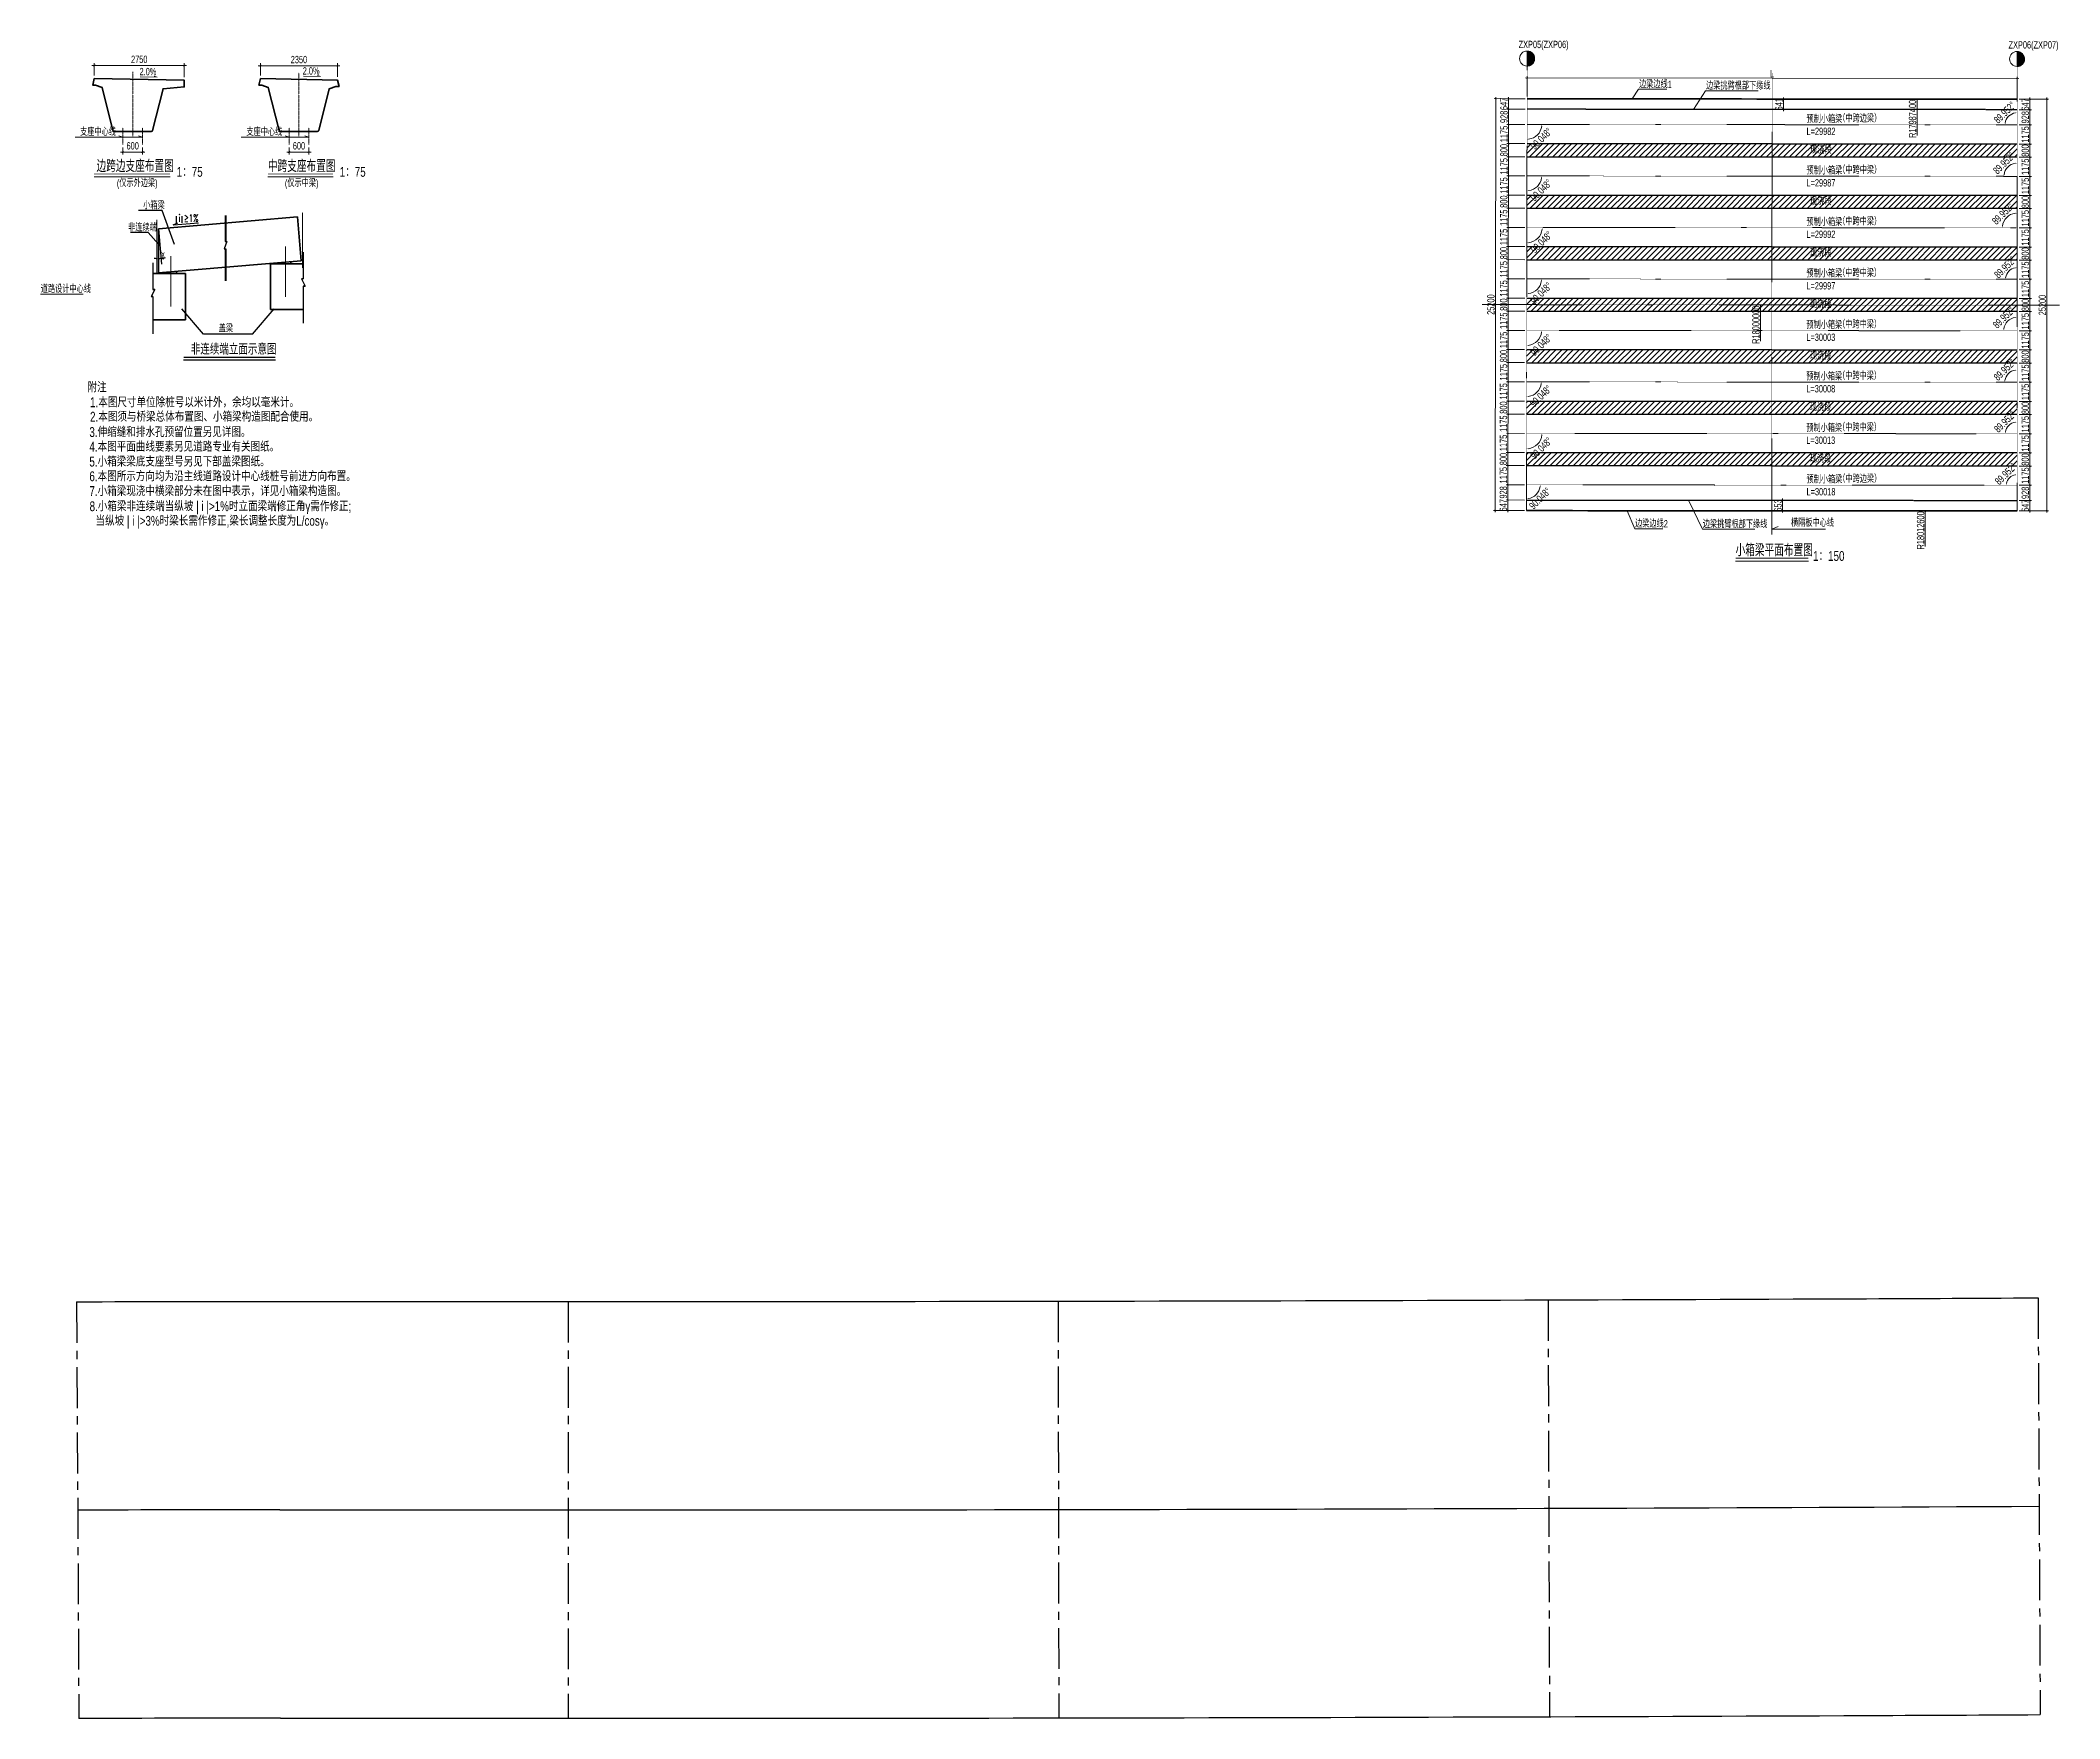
# Model space of a CAD drawing. Extents: x -2667085 to 4, y -2479164 to 2.
# Drawn here: x -2631443 to -2507904, y -2479164 to -2376484 of the extents above; entities that cross this region are included whole.
import ezdxf
from ezdxf.enums import TextEntityAlignment as Align

# ---------------------------------------------------------------- set-up
doc = ezdxf.new("R2010")
doc.units = 0
doc.header["$MEASUREMENT"] = 0
doc.header["$PDMODE"] = 3
for name, pattern in [('ACAD_ISO04W100', [30, 24, -3, 0, -3]), ('CENTER', [2, 1.25, -0.25, 0.25, -0.25]), ('CONTINOUS', [0]), ('DASHDOT', [1, 0.5, -0.25, 0, -0.25]), ('DASHED', [0.75, 0.5, -0.25]), ('ZXX0', [30, 13, -2, 0.5, -2, 12.5])]:
    doc.linetypes.add(name, pattern=pattern)
doc.layers.get('0').update_dxf_attribs({"linetype": 'CONTINUOUS'})
doc.layers.get('DEFPOINTS').update_dxf_attribs({"linetype": 'CONTINUOUS'})
for name, color, linetype in [('4', 2, 'CONTINUOUS'), ('BX-Q', 61, 'CONTINUOUS'), ('中心线', 4, 'CENTER'), ('尺寸线', 2, 'CONTINUOUS'), ('道路中线_鄞州大道高架', 7, 'CONTINUOUS')]:
    doc.layers.add(name, color=color, linetype=linetype)
for name, color, linetype, lineweight in [('DashDot', 5, 'ACAD_ISO04W100', 13), ('Thick', 4, 'CONTINOUS', 35), ('Thin', 1, 'CONTINUOUS', 25), ('桥－总－中心线', 1, 'ZXX0', 13), ('桥－构造轮廓－实线', 4, 'CONTINUOUS', 35), ('桥－构造轮廓－虚线', 3, 'DASHED', 25), ('桥－综合标注', 31, 'CONTINUOUS', 13), ('桥－综合说明', 7, 'CONTINUOUS', 13)]:
    doc.layers.add(name, color=color, linetype=linetype, lineweight=lineweight)
doc.styles.add('SMEDI', font='smsim.shx', dxfattribs={"width": 0.75, "bigfont": 'smfs.shx'})
doc.styles.add('yjdq', font='smsim.shx', dxfattribs={"width": 0.75, "bigfont": 'smfs.shx'})
doc.styles.add('Z1', font='SIMPLEX', dxfattribs={"width": 0.7, "bigfont": 'SMFS'})
doc.dimstyles.new('1-150', dxfattribs={"dimtxt": 450, "dimasz": 100, "dimexe": 100, "dimexo": 125, "dimgap": 50, "dimtad": 1, "dimdec": 0, "dimzin": 0, "dimdsep": 46, "dimtxsty": 'SMEDI', "dimblk": 'ARCHTICK', "dimcen": 0.09, "dimdle": 100, "dimclrd": 256, "dimclre": 256, "dimclrt": 256, "dimadec": 0, "dimazin": 0, "dimtfac": 1, "dimtdec": 0, "dimtix": 1, "dimtmove": 2, "dimatfit": 3, "dimldrblk": 'ARCHTICK', "dimfxl": 2, "dimtolj": 1, "dimtzin": 0, "dimlwd": -1, "dimlwe": -1, "dimarcsym": 0})
doc.dimstyles.new('1-150角度', dxfattribs={"dimtxt": 450, "dimasz": 100, "dimexe": 100, "dimexo": 125, "dimgap": 5, "dimtad": 1, "dimdec": 3, "dimzin": 0, "dimdsep": 46, "dimtxsty": 'SMEDI', "dimcen": 0.09, "dimdle": 100, "dimclrd": 256, "dimclre": 256, "dimclrt": 256, "dimadec": 3, "dimazin": 0, "dimtfac": 1, "dimtdec": 3, "dimtmove": 2, "dimatfit": 3, "dimldrblk": 'ARCHTICK', "dimfxl": 2, "dimtolj": 1, "dimtzin": 0, "dimlwd": -1, "dimlwe": -1, "dimarcsym": 0})
doc.dimstyles.new('1-70', dxfattribs={"dimscale": 70, "dimtxt": 3, "dimasz": 0.85, "dimexe": 1, "dimexo": 1.25, "dimgap": 1, "dimtad": 1, "dimdec": 0, "dimzin": 0, "dimdsep": 46, "dimtxsty": 'SMEDI', "dimblk": 'ARCHTICK', "dimcen": 0.09, "dimdle": 1, "dimclrd": 256, "dimclre": 256, "dimclrt": 256, "dimadec": 0, "dimazin": 0, "dimtfac": 1, "dimtdec": 0, "dimtix": 1, "dimtmove": 2, "dimatfit": 3, "dimldrblk": 'ARCHTICK', "dimfxl": 2, "dimtolj": 1, "dimtzin": 0, "dimlwd": -1, "dimlwe": -1, "dimarcsym": 0})

msp = doc.modelspace()

# ---------------------------------------------------------------- texts
at = {"color": 2, "linetype": 'Continuous'}
for s, style, width, p in [('小箱梁', 'SMEDI', 0.75, (-2625151.4711, -2386810.3496)), ('非连续端', 'SMEDI', 0.75, (-2626075.854, -2388164.0287)), ('i ≥1%', 'Z1', 0.7, (-2622983.2595, -2387586.9669)), ('盖梁', 'SMEDI', 0.75, (-2620531.8166, -2394339.7728))]:
    msp.add_text(s, height=450, dxfattribs=dict(at, style=style, width=width)).set_placement(p)
at = {"layer": '4', "linetype": 'ByBlock', "style": 'Z1', "width": 0.7}
msp.add_text('γ', height=450, dxfattribs=at).set_placement((-2623949.4946, -2389599.1746), align=Align.MIDDLE)
at = {"layer": 'Thick', "color": 4, "style": 'yjdq', "width": 0.75}
msp.add_text('非连续端立面示意图', height=675, dxfattribs=at).set_placement((-2622240.8093, -2395708.5836))
at = {"layer": '尺寸线', "style": 'SMEDI', "width": 0.75}
for s, p in [('附注', (-2628559.045, -2398009.3968)), ('1.本图尺寸单位除桩号以米计外，余均以毫米计。', (-2628404.5988, -2398926.283)), ('3.伸缩缝和排水孔预留位置另见详图。', (-2628445.4473, -2400747.3857)), ('2.本图须与桥梁总体布置图、小箱梁构造图配合使用。', (-2628404.5988, -2399810.115)), ('4.本图平面曲线要素另见道路专业有关图纸。', (-2628445.4473, -2401643.9616)), ('5.小箱梁梁底支座型号另见下部盖梁图纸。', (-2628445.4473, -2402556.5159)), ('6.本图所示方向均为沿主线道路设计中心线桩号前进方向布置。', (-2628445.4473, -2403453.6945)), ('7.小箱梁现浇中横梁部分未在图中表示，详见小箱梁构造图。', (-2628445.4473, -2404358.0545)), ('8.小箱梁非连续端当纵坡 | i |>1%%%时立面梁端修正角γ需作修正;', (-2628431.2332, -2405287.2677)), ('当纵坡 | i |>3%%%时梁长需作修正,梁长调整长度为L/cosγ。', (-2628069.6366, -2406177.2017))]:
    msp.add_text(s, height=600, dxfattribs=at).set_placement(p)
at = {"layer": '桥－综合标注', "char_height": 450, "attachment_point": 5, "style": 'SMEDI'}
for s, insert, rotation in [('\\A1;R17987400', (-2516900.3961, -2381287.9991), 89.980509364), ('\\A1;R18000000', (-2526481.8961, -2393882.0465), 89.950026192), ('\\A1;R18012600', (-2516407.0677, -2406465.6691), 89.982105717)]:
    msp.add_mtext(s, dxfattribs=dict(at, insert=insert, rotation=rotation))
at = {"layer": '桥－综合说明', "style": 'SMEDI', "width": 0.75}
for s, height, p in [('ZXP05(ZXP06)', 450, (-2541004.0861, -2376957.6249)), ('ZXP06(ZXP07)', 450, (-2511028.4333, -2376982.6047)), ('2.0%', 450, (-2625375.8869, -2378617.8206)), ('2.0%', 450, (-2615392.6129, -2378576.549)), ('边梁边线1', 450, (-2533637.1429, -2379404.6827)), ('边梁挑臂根部下缘线', 450, (-2529537.2113, -2379491.0733)), ('支座中心线', 450, (-2629013.0179, -2382319.0789)), ('支座中心线', 450, (-2618841.4552, -2382319.0789)), ('预制小箱梁', 450, (-2523387.4852, -2381533.4112)), ('L=29982', 450, (-2523387.4852, -2382272.4262)), ('（中跨边梁）', 450, (-2521447.8919, -2381497.0325)), ('现浇段', 450, (-2523174.3623, -2383415.063)), ('边跨边支座布置图', 750, (-2628008.1677, -2384544.2888)), ('1：75', 600, (-2623102.6647, -2384829.5816)), ('中跨支座布置图', 750, (-2617520.6457, -2384544.2888)), ('1：75', 600, (-2613130.0392, -2384829.5816)), ('预制小箱梁', 450, (-2523390.1102, -2384683.409)), ('（中跨中梁）', 450, (-2521450.5169, -2384647.0303)), ('(仅示外边梁)', 450, (-2626765.4168, -2385447.0813)), ('(仅示中梁)', 450, (-2616485.1718, -2385447.0813)), ('L=29987', 450, (-2523390.1102, -2385422.424)), ('现浇段', 450, (-2523176.9873, -2386565.0608)), ('预制小箱梁', 450, (-2523392.7352, -2387833.4068)), ('（中跨中梁）', 450, (-2521453.1419, -2387797.0281)), ('L=29992', 450, (-2523392.7352, -2388572.4219)), ('现浇段', 450, (-2523179.6123, -2389715.0586)), ('（中跨中梁）', 450, (-2521455.7669, -2390947.0259)), ('道路设计中心线', 450, (-2631419.7739, -2391928.0493)), ('预制小箱梁', 450, (-2523395.3602, -2390983.4046)), ('L=29997', 450, (-2523395.3602, -2391722.4197)), ('现浇段', 450, (-2523182.2373, -2392865.0564)), ('预制小箱梁', 450, (-2523397.9852, -2394133.4024)), ('（中跨中梁）', 450, (-2521458.3919, -2394097.0237)), ('L=30003', 450, (-2523397.9852, -2394872.4175)), ('现浇段', 450, (-2523184.8623, -2396015.0542)), ('预制小箱梁', 450, (-2523400.6102, -2397283.4003)), ('L=30008', 450, (-2523400.6102, -2398022.4153)), ('（中跨中梁）', 450, (-2521461.0169, -2397247.0215)), ('现浇段', 450, (-2523187.4872, -2399165.052)), ('预制小箱梁', 450, (-2523403.2352, -2400433.3981)), ('（中跨中梁）', 450, (-2521463.6419, -2400397.0193)), ('L=30013', 450, (-2523403.2352, -2401172.4131)), ('现浇段', 450, (-2523190.1122, -2402315.0499)), ('预制小箱梁', 450, (-2523387.4852, -2403583.4112)), ('L=30018', 450, (-2523387.4852, -2404322.4262)), ('（中跨边梁）', 450, (-2521447.8919, -2403547.0325)), ('边梁边线2', 450, (-2533877.3293, -2406286.76)), ('边梁挑臂根部下缘线', 450, (-2529733.8815, -2406317.2737)), ('横隔板中心线', 450, (-2524339.3646, -2406235.4496)), ('小箱梁平面布置图', 750, (-2527726.7674, -2408045.176)), ('1：150', 600, (-2522990.069, -2408330.4689))]:
    msp.add_text(s, height=height, dxfattribs=at).set_placement(p)

# ---------------------------------------------------------------- blocks, each defined once
blk = doc.blocks.new('_ArchTick')
at = {"color": 0, "linetype": 'ByBlock', "const_width": 0.15}
blk.add_lwpolyline([(-0.5, -0.5), (0.5, 0.5)], dxfattribs=at)
blk = doc.blocks.new('*D306')
at = {"layer": 'DEFPOINTS', "color": 0, "transparency": 16777216}
for p in [(-2617973, -2378035), (-2617973, -2378816), (-2613273, -2378910)]:
    blk.add_point(p, dxfattribs=at)
at = {"layer": '桥－综合标注', "transparency": 16777216}
for p, q in [((-2613123, -2378035), (-2618123, -2378035)), ((-2617973, -2378628), (-2617973, -2377885)), ((-2613273, -2378722), (-2613273, -2377885))]:
    blk.add_line(p, q, dxfattribs=at)
at = {"layer": '桥－综合标注', "transparency": 16777216, "xscale": 127.5, "yscale": 127.5, "zscale": 127.5, "rotation": 180}
blk.add_blockref('_ArchTick', (-2617973, -2378035), dxfattribs=at)
at = {"layer": '桥－综合标注', "transparency": 16777216, "xscale": 127.5, "yscale": 127.5, "zscale": 127.5}
blk.add_blockref('_ArchTick', (-2613273, -2378035), dxfattribs=at)
at = {"layer": '桥－综合标注', "transparency": 16777216, "insert": (-2615623, -2377660), "char_height": 450, "attachment_point": 5, "style": 'SMEDI'}
blk.add_mtext('\\A1;2350', dxfattribs=at)
blk = doc.blocks.new('*D307')
at = {"layer": 'DEFPOINTS', "color": 0, "transparency": 16777216}
for p in [(-2626394, -2382858), (-2625194, -2382858), (-2626394, -2383313)]:
    blk.add_point(p, dxfattribs=at)
at = {"layer": '桥－综合标注', "transparency": 16777216}
for p, q in [((-2626394, -2383046), (-2626394, -2383463)), ((-2625194, -2383046), (-2625194, -2383463)), ((-2625044, -2383313), (-2626544, -2383313))]:
    blk.add_line(p, q, dxfattribs=at)
at = {"layer": '桥－综合标注', "transparency": 16777216, "xscale": 127.5, "yscale": 127.5, "zscale": 127.5, "rotation": 180}
blk.add_blockref('_ArchTick', (-2626394, -2383313), dxfattribs=at)
at = {"layer": '桥－综合标注', "transparency": 16777216, "xscale": 127.5, "yscale": 127.5, "zscale": 127.5}
blk.add_blockref('_ArchTick', (-2625194, -2383313), dxfattribs=at)
at = {"layer": '桥－综合标注', "transparency": 16777216, "insert": (-2625794, -2382938), "char_height": 450, "attachment_point": 5, "style": 'SMEDI'}
blk.add_mtext('\\A1;600', dxfattribs=at)
blk = doc.blocks.new('*D308')
at = {"layer": 'DEFPOINTS', "color": 0, "transparency": 16777216}
for p in [(-2628144, -2378022), (-2628144, -2378816), (-2622644, -2378930)]:
    blk.add_point(p, dxfattribs=at)
at = {"layer": '桥－综合标注', "transparency": 16777216}
for p, q in [((-2622494, -2378022), (-2628294, -2378022)), ((-2628144, -2378628), (-2628144, -2377872)), ((-2622644, -2378742), (-2622644, -2377872))]:
    blk.add_line(p, q, dxfattribs=at)
at = {"layer": '桥－综合标注', "transparency": 16777216, "xscale": 127.5, "yscale": 127.5, "zscale": 127.5, "rotation": 180}
blk.add_blockref('_ArchTick', (-2628144, -2378022), dxfattribs=at)
at = {"layer": '桥－综合标注', "transparency": 16777216, "xscale": 127.5, "yscale": 127.5, "zscale": 127.5}
blk.add_blockref('_ArchTick', (-2622644, -2378022), dxfattribs=at)
at = {"layer": '桥－综合标注', "transparency": 16777216, "insert": (-2625394, -2377647), "char_height": 450, "attachment_point": 5, "style": 'SMEDI'}
blk.add_mtext('\\A1;2750', dxfattribs=at)
blk = doc.blocks.new('*D309')
at = {"layer": 'DEFPOINTS', "color": 0, "transparency": 16777216}
for p in [(-2616223, -2382858), (-2615023, -2382858), (-2616223, -2383313)]:
    blk.add_point(p, dxfattribs=at)
at = {"layer": '桥－综合标注', "transparency": 16777216}
for p, q in [((-2616223, -2383046), (-2616223, -2383463)), ((-2615023, -2383046), (-2615023, -2383463)), ((-2614873, -2383313), (-2616373, -2383313))]:
    blk.add_line(p, q, dxfattribs=at)
at = {"layer": '桥－综合标注', "transparency": 16777216, "xscale": 127.5, "yscale": 127.5, "zscale": 127.5, "rotation": 180}
blk.add_blockref('_ArchTick', (-2616223, -2383313), dxfattribs=at)
at = {"layer": '桥－综合标注', "transparency": 16777216, "xscale": 127.5, "yscale": 127.5, "zscale": 127.5}
blk.add_blockref('_ArchTick', (-2615023, -2383313), dxfattribs=at)
at = {"layer": '桥－综合标注', "transparency": 16777216, "insert": (-2615623, -2382938), "char_height": 450, "attachment_point": 5, "style": 'SMEDI'}
blk.add_mtext('\\A1;600', dxfattribs=at)
blk = doc.blocks.new('*D310')
at = {"layer": 'DEFPOINTS', "color": 0, "transparency": 16777216}
for p in [(-2525517, -2405271), (-2525516, -2404618), (-2524856, -2404618)]:
    blk.add_point(p, dxfattribs=at)
at = {"layer": '桥－综合标注', "transparency": 16777216}
for p, q in [((-2525392, -2405271), (-2524757, -2405272)), ((-2525391, -2404618), (-2524756, -2404618)), ((-2524857, -2405272), (-2524856, -2404618)), ((-2524857, -2405272), (-2524857, -2405372)), ((-2524856, -2404618), (-2524856, -2404518))]:
    blk.add_line(p, q, dxfattribs=at)
at = {"layer": '桥－综合标注', "transparency": 16777216, "xscale": 100, "yscale": 100, "zscale": 100}
for p, rotation in [((-2524856, -2404618), 269.9522535164852), ((-2524857, -2405272), 89.95225351648526)]:
    blk.add_blockref('_ArchTick', p, dxfattribs=dict(at, rotation=rotation))
at = {"layer": '桥－综合标注', "transparency": 16777216, "insert": (-2525132, -2404945), "char_height": 450, "attachment_point": 5, "rotation": 89.95225, "style": 'SMEDI'}
blk.add_mtext('\\A1;653', dxfattribs=at)
blk = doc.blocks.new('*D311')
at = {"layer": 'DEFPOINTS', "color": 0, "transparency": 16777216}
for p in [(-2525496, -2380071), (-2525496, -2380712), (-2524796, -2380712)]:
    blk.add_point(p, dxfattribs=at)
at = {"layer": '桥－综合标注', "transparency": 16777216}
for p, q in [((-2525371, -2380071), (-2524696, -2380072)), ((-2524796, -2379972), (-2524796, -2380812)), ((-2525371, -2380712), (-2524696, -2380712))]:
    blk.add_line(p, q, dxfattribs=at)
at = {"layer": '桥－综合标注', "transparency": 16777216, "xscale": 100, "yscale": 100, "zscale": 100}
for p, rotation in [((-2524796, -2380072), 89.95225351641332), ((-2524796, -2380712), 269.9522535164133)]:
    blk.add_blockref('_ArchTick', p, dxfattribs=dict(at, rotation=rotation))
at = {"layer": '桥－综合标注', "transparency": 16777216, "insert": (-2525071, -2380392), "char_height": 450, "attachment_point": 5, "rotation": 89.95225, "style": 'SMEDI'}
blk.add_mtext('\\A1;641', dxfattribs=at)
blk = doc.blocks.new('*D312')
at = {"layer": 'DEFPOINTS', "color": 0, "transparency": 16777216}
for p in [(-2540485, -2380052), (-2541621, -2380697), (-2540486, -2380699)]:
    blk.add_point(p, dxfattribs=at)
at = {"layer": '桥－综合标注', "transparency": 16777216}
for p, q in [((-2540610, -2380052), (-2541720, -2380050)), ((-2541620, -2380050), (-2541621, -2380697)), ((-2541620, -2380050), (-2541620, -2379950)), ((-2540611, -2380699), (-2541721, -2380697)), ((-2541621, -2380697), (-2541621, -2380797))]:
    blk.add_line(p, q, dxfattribs=at)
at = {"layer": '桥－综合标注', "transparency": 16777216, "xscale": 100, "yscale": 100, "zscale": 100}
for p, rotation in [((-2541620, -2380050), 269.9045070330759), ((-2541621, -2380697), 89.90450703307593)]:
    blk.add_blockref('_ArchTick', p, dxfattribs=dict(at, rotation=rotation))
at = {"layer": '桥－综合标注', "transparency": 16777216, "insert": (-2541896, -2380373), "char_height": 450, "attachment_point": 5, "rotation": 89.90451, "style": 'SMEDI'}
blk.add_mtext('\\A1;647', dxfattribs=at)
blk = doc.blocks.new('*D313')
at = {"layer": 'DEFPOINTS', "color": 0, "transparency": 16777216}
for p in [(-2541623, -2381625), (-2540488, -2381627), (-2540486, -2380699)]:
    blk.add_point(p, dxfattribs=at)
at = {"layer": '桥－综合标注', "transparency": 16777216}
for p, q in [((-2540613, -2381627), (-2541723, -2381625)), ((-2540611, -2380699), (-2541721, -2380697)), ((-2541621, -2380597), (-2541623, -2381725))]:
    blk.add_line(p, q, dxfattribs=at)
at = {"layer": '桥－综合标注', "transparency": 16777216, "xscale": 100, "yscale": 100, "zscale": 100}
for p, rotation in [((-2541623, -2381625), 269.9045070330629), ((-2541621, -2380697), 89.904507033063)]:
    blk.add_blockref('_ArchTick', p, dxfattribs=dict(at, rotation=rotation))
at = {"layer": '桥－综合标注', "transparency": 16777216, "insert": (-2541897, -2381161), "char_height": 450, "attachment_point": 5, "rotation": 89.90451, "style": 'SMEDI'}
blk.add_mtext('\\A1;928', dxfattribs=at)
blk = doc.blocks.new('*D314')
at = {"layer": 'DEFPOINTS', "color": 0, "transparency": 16777216}
for p in [(-2540488, -2381627), (-2541625, -2382800), (-2540490, -2382802)]:
    blk.add_point(p, dxfattribs=at)
at = {"layer": '桥－综合标注', "transparency": 16777216}
for p, q in [((-2540613, -2381627), (-2541723, -2381625)), ((-2541623, -2381525), (-2541625, -2382900)), ((-2540615, -2382802), (-2541725, -2382800))]:
    blk.add_line(p, q, dxfattribs=at)
at = {"layer": '桥－综合标注', "transparency": 16777216, "xscale": 100, "yscale": 100, "zscale": 100}
for p, rotation in [((-2541623, -2381625), 89.904507033063), ((-2541625, -2382800), 269.9045070330629)]:
    blk.add_blockref('_ArchTick', p, dxfattribs=dict(at, rotation=rotation))
at = {"layer": '桥－综合标注', "transparency": 16777216, "insert": (-2541899, -2382212), "char_height": 450, "attachment_point": 5, "rotation": 89.90451, "style": 'SMEDI'}
blk.add_mtext('\\A1;1175', dxfattribs=at)
blk = doc.blocks.new('*D315')
at = {"layer": 'DEFPOINTS', "color": 0, "transparency": 16777216}
for p in [(-2540490, -2382802), (-2541626, -2383600), (-2540491, -2383602)]:
    blk.add_point(p, dxfattribs=at)
at = {"layer": '桥－综合标注', "transparency": 16777216}
for p, q in [((-2540615, -2382802), (-2541725, -2382800)), ((-2541625, -2382700), (-2541626, -2383700)), ((-2540616, -2383602), (-2541726, -2383600))]:
    blk.add_line(p, q, dxfattribs=at)
at = {"layer": '桥－综合标注', "transparency": 16777216, "xscale": 100, "yscale": 100, "zscale": 100}
for p, rotation in [((-2541625, -2382800), 89.904507033063), ((-2541626, -2383600), 269.9045070330629)]:
    blk.add_blockref('_ArchTick', p, dxfattribs=dict(at, rotation=rotation))
at = {"layer": '桥－综合标注', "transparency": 16777216, "insert": (-2541900, -2383200), "char_height": 450, "attachment_point": 5, "rotation": 89.90451, "style": 'SMEDI'}
blk.add_mtext('\\A1;800', dxfattribs=at)
blk = doc.blocks.new('*D316')
at = {"layer": 'DEFPOINTS', "color": 0, "transparency": 16777216}
for p in [(-2540491, -2383602), (-2541628, -2384775), (-2540493, -2384777)]:
    blk.add_point(p, dxfattribs=at)
at = {"layer": '桥－综合标注', "transparency": 16777216}
for p, q in [((-2540616, -2383602), (-2541726, -2383600)), ((-2541626, -2383500), (-2541628, -2384875)), ((-2540618, -2384777), (-2541728, -2384775))]:
    blk.add_line(p, q, dxfattribs=at)
at = {"layer": '桥－综合标注', "transparency": 16777216, "xscale": 100, "yscale": 100, "zscale": 100}
for p, rotation in [((-2541626, -2383600), 89.904507033063), ((-2541628, -2384775), 269.9045070330629)]:
    blk.add_blockref('_ArchTick', p, dxfattribs=dict(at, rotation=rotation))
at = {"layer": '桥－综合标注', "transparency": 16777216, "insert": (-2541902, -2384187), "char_height": 450, "attachment_point": 5, "rotation": 89.90451, "style": 'SMEDI'}
blk.add_mtext('\\A1;1175', dxfattribs=at)
blk = doc.blocks.new('*D317')
at = {"layer": 'DEFPOINTS', "color": 0, "transparency": 16777216}
for p in [(-2540493, -2384777), (-2541630, -2385950), (-2540495, -2385952)]:
    blk.add_point(p, dxfattribs=at)
at = {"layer": '桥－综合标注', "transparency": 16777216}
for p, q in [((-2540618, -2384777), (-2541728, -2384775)), ((-2541628, -2384675), (-2541630, -2386050)), ((-2540620, -2385952), (-2541730, -2385950))]:
    blk.add_line(p, q, dxfattribs=at)
at = {"layer": '桥－综合标注', "transparency": 16777216, "xscale": 100, "yscale": 100, "zscale": 100}
for p, rotation in [((-2541628, -2384775), 89.904507033063), ((-2541630, -2385950), 269.9045070330629)]:
    blk.add_blockref('_ArchTick', p, dxfattribs=dict(at, rotation=rotation))
at = {"layer": '桥－综合标注', "transparency": 16777216, "insert": (-2541904, -2385362), "char_height": 450, "attachment_point": 5, "rotation": 89.90451, "style": 'SMEDI'}
blk.add_mtext('\\A1;1175', dxfattribs=at)
blk = doc.blocks.new('*D318')
at = {"layer": 'DEFPOINTS', "color": 0, "transparency": 16777216}
for p in [(-2541631, -2386750), (-2540496, -2386752), (-2540495, -2385952)]:
    blk.add_point(p, dxfattribs=at)
at = {"layer": '桥－综合标注', "transparency": 16777216}
for p, q in [((-2540621, -2386752), (-2541731, -2386750)), ((-2540620, -2385952), (-2541730, -2385950)), ((-2541630, -2385850), (-2541631, -2386850))]:
    blk.add_line(p, q, dxfattribs=at)
at = {"layer": '桥－综合标注', "transparency": 16777216, "xscale": 100, "yscale": 100, "zscale": 100}
for p, rotation in [((-2541631, -2386750), 269.9045070330629), ((-2541630, -2385950), 89.904507033063)]:
    blk.add_blockref('_ArchTick', p, dxfattribs=dict(at, rotation=rotation))
at = {"layer": '桥－综合标注', "transparency": 16777216, "insert": (-2541906, -2386350), "char_height": 450, "attachment_point": 5, "rotation": 89.90451, "style": 'SMEDI'}
blk.add_mtext('\\A1;800', dxfattribs=at)
blk = doc.blocks.new('*D319')
at = {"layer": 'DEFPOINTS', "color": 0, "transparency": 16777216}
for p in [(-2540496, -2386752), (-2541633, -2387925), (-2540498, -2387927)]:
    blk.add_point(p, dxfattribs=at)
at = {"layer": '桥－综合标注', "transparency": 16777216}
for p, q in [((-2540621, -2386752), (-2541731, -2386750)), ((-2541631, -2386650), (-2541633, -2388025)), ((-2540623, -2387927), (-2541733, -2387925))]:
    blk.add_line(p, q, dxfattribs=at)
at = {"layer": '桥－综合标注', "transparency": 16777216, "xscale": 100, "yscale": 100, "zscale": 100}
for p, rotation in [((-2541631, -2386750), 89.904507033063), ((-2541633, -2387925), 269.9045070330629)]:
    blk.add_blockref('_ArchTick', p, dxfattribs=dict(at, rotation=rotation))
at = {"layer": '桥－综合标注', "transparency": 16777216, "insert": (-2541907, -2387337), "char_height": 450, "attachment_point": 5, "rotation": 89.90451, "style": 'SMEDI'}
blk.add_mtext('\\A1;1175', dxfattribs=at)
blk = doc.blocks.new('*D320')
at = {"layer": 'DEFPOINTS', "color": 0, "transparency": 16777216}
for p in [(-2540498, -2387927), (-2541635, -2389100), (-2540500, -2389102)]:
    blk.add_point(p, dxfattribs=at)
at = {"layer": '桥－综合标注', "transparency": 16777216}
for p, q in [((-2540623, -2387927), (-2541733, -2387925)), ((-2541633, -2387825), (-2541635, -2389200)), ((-2540625, -2389102), (-2541735, -2389100))]:
    blk.add_line(p, q, dxfattribs=at)
at = {"layer": '桥－综合标注', "transparency": 16777216, "xscale": 100, "yscale": 100, "zscale": 100}
for p, rotation in [((-2541633, -2387925), 89.904507033063), ((-2541635, -2389100), 269.9045070330629)]:
    blk.add_blockref('_ArchTick', p, dxfattribs=dict(at, rotation=rotation))
at = {"layer": '桥－综合标注', "transparency": 16777216, "insert": (-2541909, -2388512), "char_height": 450, "attachment_point": 5, "rotation": 89.90451, "style": 'SMEDI'}
blk.add_mtext('\\A1;1175', dxfattribs=at)
blk = doc.blocks.new('*D321')
at = {"layer": 'DEFPOINTS', "color": 0, "transparency": 16777216}
for p in [(-2540500, -2389102), (-2541637, -2389900), (-2540502, -2389902)]:
    blk.add_point(p, dxfattribs=at)
at = {"layer": '桥－综合标注', "transparency": 16777216}
for p, q in [((-2540625, -2389102), (-2541735, -2389100)), ((-2541635, -2389000), (-2541637, -2390000)), ((-2540627, -2389902), (-2541737, -2389900))]:
    blk.add_line(p, q, dxfattribs=at)
at = {"layer": '桥－综合标注', "transparency": 16777216, "xscale": 100, "yscale": 100, "zscale": 100}
for p, rotation in [((-2541635, -2389100), 89.904507033063), ((-2541637, -2389900), 269.9045070330629)]:
    blk.add_blockref('_ArchTick', p, dxfattribs=dict(at, rotation=rotation))
at = {"layer": '桥－综合标注', "transparency": 16777216, "insert": (-2541911, -2389500), "char_height": 450, "attachment_point": 5, "rotation": 89.90451, "style": 'SMEDI'}
blk.add_mtext('\\A1;800', dxfattribs=at)
blk = doc.blocks.new('*D322')
at = {"layer": 'DEFPOINTS', "color": 0, "transparency": 16777216}
for p in [(-2540502, -2389902), (-2541638, -2391075), (-2540503, -2391077)]:
    blk.add_point(p, dxfattribs=at)
at = {"layer": '桥－综合标注', "transparency": 16777216}
for p, q in [((-2540627, -2389902), (-2541737, -2389900)), ((-2541636, -2389800), (-2541639, -2391175)), ((-2540628, -2391077), (-2541738, -2391075))]:
    blk.add_line(p, q, dxfattribs=at)
at = {"layer": '桥－综合标注', "transparency": 16777216, "xscale": 100, "yscale": 100, "zscale": 100}
for p, rotation in [((-2541637, -2389900), 89.904507033063), ((-2541638, -2391075), 269.9045070330629)]:
    blk.add_blockref('_ArchTick', p, dxfattribs=dict(at, rotation=rotation))
at = {"layer": '桥－综合标注', "transparency": 16777216, "insert": (-2541913, -2390487), "char_height": 450, "attachment_point": 5, "rotation": 89.90451, "style": 'SMEDI'}
blk.add_mtext('\\A1;1175', dxfattribs=at)
blk = doc.blocks.new('*D323')
at = {"layer": 'DEFPOINTS', "color": 0, "transparency": 16777216}
for p in [(-2540503, -2391077), (-2541640, -2392250), (-2540505, -2392252)]:
    blk.add_point(p, dxfattribs=at)
at = {"layer": '桥－综合标注', "transparency": 16777216}
for p, q in [((-2540628, -2391077), (-2541738, -2391075)), ((-2541638, -2390975), (-2541641, -2392350)), ((-2540630, -2392252), (-2541740, -2392250))]:
    blk.add_line(p, q, dxfattribs=at)
at = {"layer": '桥－综合标注', "transparency": 16777216, "xscale": 100, "yscale": 100, "zscale": 100}
for p, rotation in [((-2541638, -2391075), 89.904507033063), ((-2541640, -2392250), 269.9045070330629)]:
    blk.add_blockref('_ArchTick', p, dxfattribs=dict(at, rotation=rotation))
at = {"layer": '桥－综合标注', "transparency": 16777216, "insert": (-2541914, -2391662), "char_height": 450, "attachment_point": 5, "rotation": 89.90451, "style": 'SMEDI'}
blk.add_mtext('\\A1;1175', dxfattribs=at)
blk = doc.blocks.new('*D324')
at = {"layer": 'DEFPOINTS', "color": 0, "transparency": 16777216}
for p in [(-2540505, -2392252), (-2541642, -2393050), (-2540507, -2393052)]:
    blk.add_point(p, dxfattribs=at)
at = {"layer": '桥－综合标注', "transparency": 16777216}
for p, q in [((-2540630, -2392252), (-2541740, -2392250)), ((-2541640, -2392150), (-2541642, -2393150)), ((-2540632, -2393052), (-2541742, -2393050))]:
    blk.add_line(p, q, dxfattribs=at)
at = {"layer": '桥－综合标注', "transparency": 16777216, "xscale": 100, "yscale": 100, "zscale": 100}
for p, rotation in [((-2541640, -2392250), 89.904507033063), ((-2541642, -2393050), 269.9045070330629)]:
    blk.add_blockref('_ArchTick', p, dxfattribs=dict(at, rotation=rotation))
at = {"layer": '桥－综合标注', "transparency": 16777216, "insert": (-2541916, -2392650), "char_height": 450, "attachment_point": 5, "rotation": 89.90451, "style": 'SMEDI'}
blk.add_mtext('\\A1;800', dxfattribs=at)
blk = doc.blocks.new('*D325')
at = {"layer": 'DEFPOINTS', "color": 0, "transparency": 16777216}
for p in [(-2540507, -2393052), (-2541644, -2394225), (-2540508, -2394227)]:
    blk.add_point(p, dxfattribs=at)
at = {"layer": '桥－综合标注', "transparency": 16777216}
for p, q in [((-2540632, -2393052), (-2541742, -2393050)), ((-2541642, -2392950), (-2541644, -2394325)), ((-2540633, -2394227), (-2541744, -2394225))]:
    blk.add_line(p, q, dxfattribs=at)
at = {"layer": '桥－综合标注', "transparency": 16777216, "xscale": 100, "yscale": 100, "zscale": 100}
for p, rotation in [((-2541644, -2394225), 269.9045070330629), ((-2541642, -2393050), 89.904507033063)]:
    blk.add_blockref('_ArchTick', p, dxfattribs=dict(at, rotation=rotation))
at = {"layer": '桥－综合标注', "transparency": 16777216, "insert": (-2541918, -2393637), "char_height": 450, "attachment_point": 5, "rotation": 89.90451, "style": 'SMEDI'}
blk.add_mtext('\\A1;1175', dxfattribs=at)
blk = doc.blocks.new('*D326')
at = {"layer": 'DEFPOINTS', "color": 0, "transparency": 16777216}
for p in [(-2541646, -2395400), (-2540509, -2395402), (-2540508, -2394227)]:
    blk.add_point(p, dxfattribs=at)
at = {"layer": '桥－综合标注', "transparency": 16777216}
for p, q in [((-2541644, -2394125), (-2541646, -2395500)), ((-2540634, -2395402), (-2541746, -2395400)), ((-2540633, -2394227), (-2541744, -2394225))]:
    blk.add_line(p, q, dxfattribs=at)
at = {"layer": '桥－综合标注', "transparency": 16777216, "xscale": 100, "yscale": 100, "zscale": 100}
for p, rotation in [((-2541644, -2394225), 89.904507033063), ((-2541646, -2395400), 269.9045070330629)]:
    blk.add_blockref('_ArchTick', p, dxfattribs=dict(at, rotation=rotation))
at = {"layer": '桥－综合标注', "transparency": 16777216, "insert": (-2541920, -2394812), "char_height": 450, "attachment_point": 5, "rotation": 89.90451, "style": 'SMEDI'}
blk.add_mtext('\\A1;1175', dxfattribs=at)
blk = doc.blocks.new('*D327')
at = {"layer": 'DEFPOINTS', "color": 0, "transparency": 16777216}
for p in [(-2540509, -2395402), (-2541647, -2396200), (-2540512, -2396202)]:
    blk.add_point(p, dxfattribs=at)
at = {"layer": '桥－综合标注', "transparency": 16777216}
for p, q in [((-2540634, -2395402), (-2541746, -2395400)), ((-2541646, -2395300), (-2541647, -2396300)), ((-2540637, -2396202), (-2541747, -2396200))]:
    blk.add_line(p, q, dxfattribs=at)
at = {"layer": '桥－综合标注', "transparency": 16777216, "xscale": 100, "yscale": 100, "zscale": 100}
for p, rotation in [((-2541646, -2395400), 89.904507033063), ((-2541647, -2396200), 269.9045070330629)]:
    blk.add_blockref('_ArchTick', p, dxfattribs=dict(at, rotation=rotation))
at = {"layer": '桥－综合标注', "transparency": 16777216, "insert": (-2541921, -2395800), "char_height": 450, "attachment_point": 5, "rotation": 89.90451, "style": 'SMEDI'}
blk.add_mtext('\\A1;800', dxfattribs=at)
blk = doc.blocks.new('*D328')
at = {"layer": 'DEFPOINTS', "color": 0, "transparency": 16777216}
for p in [(-2540512, -2396202), (-2541649, -2397375), (-2540514, -2397377)]:
    blk.add_point(p, dxfattribs=at)
at = {"layer": '桥－综合标注', "transparency": 16777216}
for p, q in [((-2540637, -2396202), (-2541747, -2396200)), ((-2541647, -2396100), (-2541649, -2397475)), ((-2540639, -2397377), (-2541749, -2397375))]:
    blk.add_line(p, q, dxfattribs=at)
at = {"layer": '桥－综合标注', "transparency": 16777216, "xscale": 100, "yscale": 100, "zscale": 100}
for p, rotation in [((-2541647, -2396200), 89.904507033063), ((-2541649, -2397375), 269.9045070330629)]:
    blk.add_blockref('_ArchTick', p, dxfattribs=dict(at, rotation=rotation))
at = {"layer": '桥－综合标注', "transparency": 16777216, "insert": (-2541923, -2396787), "char_height": 450, "attachment_point": 5, "rotation": 89.90451, "style": 'SMEDI'}
blk.add_mtext('\\A1;1175', dxfattribs=at)
blk = doc.blocks.new('*D329')
at = {"layer": 'DEFPOINTS', "color": 0, "transparency": 16777216}
for p in [(-2540514, -2397377), (-2541651, -2398550), (-2540516, -2398552)]:
    blk.add_point(p, dxfattribs=at)
at = {"layer": '桥－综合标注', "transparency": 16777216}
for p, q in [((-2540639, -2397377), (-2541749, -2397375)), ((-2541649, -2397275), (-2541651, -2398650)), ((-2540641, -2398552), (-2541751, -2398550))]:
    blk.add_line(p, q, dxfattribs=at)
at = {"layer": '桥－综合标注', "transparency": 16777216, "xscale": 100, "yscale": 100, "zscale": 100}
for p, rotation in [((-2541649, -2397375), 89.904507033063), ((-2541651, -2398550), 269.9045070330629)]:
    blk.add_blockref('_ArchTick', p, dxfattribs=dict(at, rotation=rotation))
at = {"layer": '桥－综合标注', "transparency": 16777216, "insert": (-2541925, -2397962), "char_height": 450, "attachment_point": 5, "rotation": 89.90451, "style": 'SMEDI'}
blk.add_mtext('\\A1;1175', dxfattribs=at)
blk = doc.blocks.new('*D330')
at = {"layer": 'DEFPOINTS', "color": 0, "transparency": 16777216}
for p in [(-2540516, -2398552), (-2541652, -2399350), (-2540517, -2399352)]:
    blk.add_point(p, dxfattribs=at)
at = {"layer": '桥－综合标注', "transparency": 16777216}
for p, q in [((-2540641, -2398552), (-2541751, -2398550)), ((-2541651, -2398450), (-2541652, -2399450)), ((-2540642, -2399352), (-2541752, -2399350))]:
    blk.add_line(p, q, dxfattribs=at)
at = {"layer": '桥－综合标注', "transparency": 16777216, "xscale": 100, "yscale": 100, "zscale": 100}
for p, rotation in [((-2541651, -2398550), 89.904507033063), ((-2541652, -2399350), 269.9045070330629)]:
    blk.add_blockref('_ArchTick', p, dxfattribs=dict(at, rotation=rotation))
at = {"layer": '桥－综合标注', "transparency": 16777216, "insert": (-2541927, -2398950), "char_height": 450, "attachment_point": 5, "rotation": 89.90451, "style": 'SMEDI'}
blk.add_mtext('\\A1;800', dxfattribs=at)
blk = doc.blocks.new('*D331')
at = {"layer": 'DEFPOINTS', "color": 0, "transparency": 16777216}
for p in [(-2540517, -2399352), (-2541654, -2400525), (-2540519, -2400527)]:
    blk.add_point(p, dxfattribs=at)
at = {"layer": '桥－综合标注', "transparency": 16777216}
for p, q in [((-2540642, -2399352), (-2541752, -2399350)), ((-2541652, -2399250), (-2541654, -2400625)), ((-2540644, -2400527), (-2541754, -2400525))]:
    blk.add_line(p, q, dxfattribs=at)
at = {"layer": '桥－综合标注', "transparency": 16777216, "xscale": 100, "yscale": 100, "zscale": 100}
for p, rotation in [((-2541652, -2399350), 89.904507033063), ((-2541654, -2400525), 269.9045070330629)]:
    blk.add_blockref('_ArchTick', p, dxfattribs=dict(at, rotation=rotation))
at = {"layer": '桥－综合标注', "transparency": 16777216, "insert": (-2541928, -2399937), "char_height": 450, "attachment_point": 5, "rotation": 89.90451, "style": 'SMEDI'}
blk.add_mtext('\\A1;1175', dxfattribs=at)
blk = doc.blocks.new('*D332')
at = {"layer": 'DEFPOINTS', "color": 0, "transparency": 16777216}
for p in [(-2540519, -2400527), (-2541656, -2401700), (-2540521, -2401702)]:
    blk.add_point(p, dxfattribs=at)
at = {"layer": '桥－综合标注', "transparency": 16777216}
for p, q in [((-2540644, -2400527), (-2541754, -2400525)), ((-2541654, -2400425), (-2541656, -2401800)), ((-2540646, -2401702), (-2541756, -2401700))]:
    blk.add_line(p, q, dxfattribs=at)
at = {"layer": '桥－综合标注', "transparency": 16777216, "xscale": 100, "yscale": 100, "zscale": 100}
for p, rotation in [((-2541654, -2400525), 89.904507033063), ((-2541656, -2401700), 269.9045070330629)]:
    blk.add_blockref('_ArchTick', p, dxfattribs=dict(at, rotation=rotation))
at = {"layer": '桥－综合标注', "transparency": 16777216, "insert": (-2541930, -2401112), "char_height": 450, "attachment_point": 5, "rotation": 89.90451, "style": 'SMEDI'}
blk.add_mtext('\\A1;1175', dxfattribs=at)
blk = doc.blocks.new('*D333')
at = {"layer": 'DEFPOINTS', "color": 0, "transparency": 16777216}
for p in [(-2541658, -2402500), (-2540523, -2402502), (-2540521, -2401702)]:
    blk.add_point(p, dxfattribs=at)
at = {"layer": '桥－综合标注', "transparency": 16777216}
for p, q in [((-2540648, -2402502), (-2541758, -2402500)), ((-2540646, -2401702), (-2541756, -2401700)), ((-2541656, -2401600), (-2541658, -2402600))]:
    blk.add_line(p, q, dxfattribs=at)
at = {"layer": '桥－综合标注', "transparency": 16777216, "xscale": 100, "yscale": 100, "zscale": 100}
for p, rotation in [((-2541658, -2402500), 269.9045070330629), ((-2541656, -2401700), 89.904507033063)]:
    blk.add_blockref('_ArchTick', p, dxfattribs=dict(at, rotation=rotation))
at = {"layer": '桥－综合标注', "transparency": 16777216, "insert": (-2541932, -2402100), "char_height": 450, "attachment_point": 5, "rotation": 89.90451, "style": 'SMEDI'}
blk.add_mtext('\\A1;800', dxfattribs=at)
blk = doc.blocks.new('*D334')
at = {"layer": 'DEFPOINTS', "color": 0, "transparency": 16777216}
for p in [(-2540523, -2402502), (-2541659, -2403675), (-2540524, -2403677)]:
    blk.add_point(p, dxfattribs=at)
at = {"layer": '桥－综合标注', "transparency": 16777216}
for p, q in [((-2540648, -2402502), (-2541758, -2402500)), ((-2541657, -2402400), (-2541660, -2403775)), ((-2540649, -2403677), (-2541759, -2403675))]:
    blk.add_line(p, q, dxfattribs=at)
at = {"layer": '桥－综合标注', "transparency": 16777216, "xscale": 100, "yscale": 100, "zscale": 100}
for p, rotation in [((-2541658, -2402500), 89.904507033063), ((-2541659, -2403675), 269.9045070330629)]:
    blk.add_blockref('_ArchTick', p, dxfattribs=dict(at, rotation=rotation))
at = {"layer": '桥－综合标注', "transparency": 16777216, "insert": (-2541934, -2403087), "char_height": 450, "attachment_point": 5, "rotation": 89.90451, "style": 'SMEDI'}
blk.add_mtext('\\A1;1175', dxfattribs=at)
blk = doc.blocks.new('*D335')
at = {"layer": 'DEFPOINTS', "color": 0, "transparency": 16777216}
for p in [(-2540524, -2403677), (-2541661, -2404603), (-2540526, -2404605)]:
    blk.add_point(p, dxfattribs=at)
at = {"layer": '桥－综合标注', "transparency": 16777216}
for p, q in [((-2540649, -2403677), (-2541759, -2403675)), ((-2541659, -2403575), (-2541661, -2404703)), ((-2540651, -2404605), (-2541761, -2404603))]:
    blk.add_line(p, q, dxfattribs=at)
at = {"layer": '桥－综合标注', "transparency": 16777216, "xscale": 100, "yscale": 100, "zscale": 100}
for p, rotation in [((-2541659, -2403675), 89.904507033063), ((-2541661, -2404603), 269.9045070330629)]:
    blk.add_blockref('_ArchTick', p, dxfattribs=dict(at, rotation=rotation))
at = {"layer": '桥－综合标注', "transparency": 16777216, "insert": (-2541935, -2404139), "char_height": 450, "attachment_point": 5, "rotation": 89.90451, "style": 'SMEDI'}
blk.add_mtext('\\A1;928', dxfattribs=at)
blk = doc.blocks.new('*D336')
at = {"layer": 'DEFPOINTS', "color": 0, "transparency": 16777216}
for p in [(-2541662, -2405250), (-2540527, -2405252), (-2540526, -2404605)]:
    blk.add_point(p, dxfattribs=at)
at = {"layer": '桥－综合标注', "transparency": 16777216}
for p, q in [((-2540652, -2405252), (-2541762, -2405250)), ((-2540651, -2404605), (-2541761, -2404603)), ((-2541661, -2404603), (-2541662, -2405250)), ((-2541662, -2405250), (-2541662, -2405350)), ((-2541661, -2404603), (-2541661, -2404503))]:
    blk.add_line(p, q, dxfattribs=at)
at = {"layer": '桥－综合标注', "transparency": 16777216, "xscale": 100, "yscale": 100, "zscale": 100}
for p, rotation in [((-2541662, -2405250), 89.90450703306296), ((-2541661, -2404603), 269.9045070330629)]:
    blk.add_blockref('_ArchTick', p, dxfattribs=dict(at, rotation=rotation))
at = {"layer": '桥－综合标注', "transparency": 16777216, "insert": (-2541937, -2404926), "char_height": 450, "attachment_point": 5, "rotation": 89.90451, "style": 'SMEDI'}
blk.add_mtext('\\A1;647', dxfattribs=at)
blk = doc.blocks.new('*D337')
at = {"layer": 'DEFPOINTS', "color": 0, "transparency": 16777216}
for p in [(-2540485, -2380052), (-2542444, -2405249), (-2540527, -2405252)]:
    blk.add_point(p, dxfattribs=at)
at = {"layer": '桥－综合标注', "transparency": 16777216}
for p, q in [((-2540610, -2380052), (-2542502, -2380049)), ((-2542402, -2379949), (-2542444, -2405349)), ((-2540652, -2405252), (-2542544, -2405249))]:
    blk.add_line(p, q, dxfattribs=at)
at = {"layer": '桥－综合标注', "transparency": 16777216, "xscale": 100, "yscale": 100, "zscale": 100}
for p, rotation in [((-2542402, -2380049), 89.90450703349359), ((-2542444, -2405249), 269.9045070334936)]:
    blk.add_blockref('_ArchTick', p, dxfattribs=dict(at, rotation=rotation))
at = {"layer": '桥－综合标注', "transparency": 16777216, "insert": (-2542698, -2392649), "char_height": 450, "attachment_point": 5, "rotation": 89.90451, "style": 'SMEDI'}
blk.add_mtext('\\A1;25200', dxfattribs=at)
blk = doc.blocks.new('*D338')
at = {"layer": 'DEFPOINTS', "color": 0, "transparency": 16777216}
for p in [(-2510506, -2380077), (-2510506, -2380724), (-2509728, -2380724)]:
    blk.add_point(p, dxfattribs=at)
at = {"layer": '桥－综合标注', "transparency": 16777216}
for p, q in [((-2510381, -2380077), (-2509628, -2380077)), ((-2509728, -2380077), (-2509728, -2379977)), ((-2509728, -2380077), (-2509728, -2380724)), ((-2510381, -2380724), (-2509628, -2380724)), ((-2509728, -2380724), (-2509728, -2380824))]:
    blk.add_line(p, q, dxfattribs=at)
at = {"layer": '桥－综合标注', "transparency": 16777216, "xscale": 100, "yscale": 100, "zscale": 100}
for p, rotation in [((-2509728, -2380077), 270), ((-2509728, -2380724), 90)]:
    blk.add_blockref('_ArchTick', p, dxfattribs=dict(at, rotation=rotation))
at = {"layer": '桥－综合标注', "transparency": 16777216, "insert": (-2510003, -2380401), "char_height": 450, "attachment_point": 5, "rotation": 90, "style": 'SMEDI'}
blk.add_mtext('\\A1;647', dxfattribs=at)
blk = doc.blocks.new('*D339')
at = {"layer": 'DEFPOINTS', "color": 0, "transparency": 16777216}
for p in [(-2510506, -2380724), (-2510506, -2381652), (-2509728, -2381652)]:
    blk.add_point(p, dxfattribs=at)
at = {"layer": '桥－综合标注', "transparency": 16777216}
for p, q in [((-2510381, -2380724), (-2509628, -2380724)), ((-2510381, -2381652), (-2509628, -2381652)), ((-2509728, -2380624), (-2509728, -2381752))]:
    blk.add_line(p, q, dxfattribs=at)
at = {"layer": '桥－综合标注', "transparency": 16777216, "xscale": 100, "yscale": 100, "zscale": 100}
for p, rotation in [((-2509728, -2380724), 90), ((-2509728, -2381652), 270)]:
    blk.add_blockref('_ArchTick', p, dxfattribs=dict(at, rotation=rotation))
at = {"layer": '桥－综合标注', "transparency": 16777216, "insert": (-2510003, -2381188), "char_height": 450, "attachment_point": 5, "rotation": 90, "style": 'SMEDI'}
blk.add_mtext('\\A1;928', dxfattribs=at)
blk = doc.blocks.new('*D340')
at = {"layer": 'DEFPOINTS', "color": 0, "transparency": 16777216}
for p in [(-2510506, -2381652), (-2510506, -2382827), (-2509728, -2382827)]:
    blk.add_point(p, dxfattribs=at)
at = {"layer": '桥－综合标注', "transparency": 16777216}
for p, q in [((-2510381, -2381652), (-2509628, -2381652)), ((-2509728, -2381552), (-2509728, -2382927)), ((-2510381, -2382827), (-2509628, -2382827))]:
    blk.add_line(p, q, dxfattribs=at)
at = {"layer": '桥－综合标注', "transparency": 16777216, "xscale": 100, "yscale": 100, "zscale": 100}
for p, rotation in [((-2509728, -2381652), 90), ((-2509728, -2382827), 270)]:
    blk.add_blockref('_ArchTick', p, dxfattribs=dict(at, rotation=rotation))
at = {"layer": '桥－综合标注', "transparency": 16777216, "insert": (-2510003, -2382240), "char_height": 450, "attachment_point": 5, "rotation": 90, "style": 'SMEDI'}
blk.add_mtext('\\A1;1175', dxfattribs=at)
blk = doc.blocks.new('*D341')
at = {"layer": 'DEFPOINTS', "color": 0, "transparency": 16777216}
for p in [(-2510506, -2382827), (-2510506, -2383627), (-2509728, -2383627)]:
    blk.add_point(p, dxfattribs=at)
at = {"layer": '桥－综合标注', "transparency": 16777216}
for p, q in [((-2510381, -2382827), (-2509628, -2382827)), ((-2509728, -2382727), (-2509728, -2383727)), ((-2510381, -2383627), (-2509628, -2383627))]:
    blk.add_line(p, q, dxfattribs=at)
at = {"layer": '桥－综合标注', "transparency": 16777216, "xscale": 100, "yscale": 100, "zscale": 100}
for p, rotation in [((-2509728, -2382827), 90), ((-2509728, -2383627), 270)]:
    blk.add_blockref('_ArchTick', p, dxfattribs=dict(at, rotation=rotation))
at = {"layer": '桥－综合标注', "transparency": 16777216, "insert": (-2510003, -2383227), "char_height": 450, "attachment_point": 5, "rotation": 90, "style": 'SMEDI'}
blk.add_mtext('\\A1;800', dxfattribs=at)
blk = doc.blocks.new('*D342')
at = {"layer": 'DEFPOINTS', "color": 0, "transparency": 16777216}
for p in [(-2510506, -2383627), (-2510506, -2384802), (-2509728, -2384802)]:
    blk.add_point(p, dxfattribs=at)
at = {"layer": '桥－综合标注', "transparency": 16777216}
for p, q in [((-2510381, -2383627), (-2509628, -2383627)), ((-2509728, -2383527), (-2509728, -2384902)), ((-2510381, -2384802), (-2509628, -2384802))]:
    blk.add_line(p, q, dxfattribs=at)
at = {"layer": '桥－综合标注', "transparency": 16777216, "xscale": 100, "yscale": 100, "zscale": 100}
for p, rotation in [((-2509728, -2383627), 90), ((-2509728, -2384802), 270)]:
    blk.add_blockref('_ArchTick', p, dxfattribs=dict(at, rotation=rotation))
at = {"layer": '桥－综合标注', "transparency": 16777216, "insert": (-2510003, -2384215), "char_height": 450, "attachment_point": 5, "rotation": 90, "style": 'SMEDI'}
blk.add_mtext('\\A1;1175', dxfattribs=at)
blk = doc.blocks.new('*D343')
at = {"layer": 'DEFPOINTS', "color": 0, "transparency": 16777216}
for p in [(-2510506, -2384802), (-2510506, -2385977), (-2509728, -2385977)]:
    blk.add_point(p, dxfattribs=at)
at = {"layer": '桥－综合标注', "transparency": 16777216}
for p, q in [((-2510381, -2384802), (-2509628, -2384802)), ((-2509728, -2384702), (-2509728, -2386077)), ((-2510381, -2385977), (-2509628, -2385977))]:
    blk.add_line(p, q, dxfattribs=at)
at = {"layer": '桥－综合标注', "transparency": 16777216, "xscale": 100, "yscale": 100, "zscale": 100}
for p, rotation in [((-2509728, -2384802), 90), ((-2509728, -2385977), 270)]:
    blk.add_blockref('_ArchTick', p, dxfattribs=dict(at, rotation=rotation))
at = {"layer": '桥－综合标注', "transparency": 16777216, "insert": (-2510003, -2385390), "char_height": 450, "attachment_point": 5, "rotation": 90, "style": 'SMEDI'}
blk.add_mtext('\\A1;1175', dxfattribs=at)
blk = doc.blocks.new('*D344')
at = {"layer": 'DEFPOINTS', "color": 0, "transparency": 16777216}
for p in [(-2510506, -2385977), (-2510506, -2386777), (-2509728, -2386777)]:
    blk.add_point(p, dxfattribs=at)
at = {"layer": '桥－综合标注', "transparency": 16777216}
for p, q in [((-2510381, -2385977), (-2509628, -2385977)), ((-2509728, -2385877), (-2509728, -2386877)), ((-2510381, -2386777), (-2509628, -2386777))]:
    blk.add_line(p, q, dxfattribs=at)
at = {"layer": '桥－综合标注', "transparency": 16777216, "xscale": 100, "yscale": 100, "zscale": 100}
for p, rotation in [((-2509728, -2385977), 90), ((-2509728, -2386777), 270)]:
    blk.add_blockref('_ArchTick', p, dxfattribs=dict(at, rotation=rotation))
at = {"layer": '桥－综合标注', "transparency": 16777216, "insert": (-2510003, -2386377), "char_height": 450, "attachment_point": 5, "rotation": 90, "style": 'SMEDI'}
blk.add_mtext('\\A1;800', dxfattribs=at)
blk = doc.blocks.new('*D345')
at = {"layer": 'DEFPOINTS', "color": 0, "transparency": 16777216}
for p in [(-2510506, -2386777), (-2510506, -2387952), (-2509728, -2387952)]:
    blk.add_point(p, dxfattribs=at)
at = {"layer": '桥－综合标注', "transparency": 16777216}
for p, q in [((-2509728, -2386677), (-2509728, -2388052)), ((-2510381, -2386777), (-2509628, -2386777)), ((-2510381, -2387952), (-2509628, -2387952))]:
    blk.add_line(p, q, dxfattribs=at)
at = {"layer": '桥－综合标注', "transparency": 16777216, "xscale": 100, "yscale": 100, "zscale": 100}
for p, rotation in [((-2509728, -2386777), 90), ((-2509728, -2387952), 270)]:
    blk.add_blockref('_ArchTick', p, dxfattribs=dict(at, rotation=rotation))
at = {"layer": '桥－综合标注', "transparency": 16777216, "insert": (-2510003, -2387365), "char_height": 450, "attachment_point": 5, "rotation": 90, "style": 'SMEDI'}
blk.add_mtext('\\A1;1175', dxfattribs=at)
blk = doc.blocks.new('*D346')
at = {"layer": 'DEFPOINTS', "color": 0, "transparency": 16777216}
for p in [(-2510506, -2387952), (-2510506, -2389127), (-2509728, -2389127)]:
    blk.add_point(p, dxfattribs=at)
at = {"layer": '桥－综合标注', "transparency": 16777216}
for p, q in [((-2510381, -2387952), (-2509628, -2387952)), ((-2509728, -2387852), (-2509728, -2389227)), ((-2510381, -2389127), (-2509628, -2389127))]:
    blk.add_line(p, q, dxfattribs=at)
at = {"layer": '桥－综合标注', "transparency": 16777216, "xscale": 100, "yscale": 100, "zscale": 100}
for p, rotation in [((-2509728, -2387952), 90), ((-2509728, -2389127), 270)]:
    blk.add_blockref('_ArchTick', p, dxfattribs=dict(at, rotation=rotation))
at = {"layer": '桥－综合标注', "transparency": 16777216, "insert": (-2510003, -2388540), "char_height": 450, "attachment_point": 5, "rotation": 90, "style": 'SMEDI'}
blk.add_mtext('\\A1;1175', dxfattribs=at)
blk = doc.blocks.new('*D347')
at = {"layer": 'DEFPOINTS', "color": 0, "transparency": 16777216}
for p in [(-2510506, -2389127), (-2510506, -2389927), (-2509728, -2389927)]:
    blk.add_point(p, dxfattribs=at)
at = {"layer": '桥－综合标注', "transparency": 16777216}
for p, q in [((-2510381, -2389127), (-2509628, -2389127)), ((-2509728, -2389027), (-2509728, -2390027)), ((-2510381, -2389927), (-2509628, -2389927))]:
    blk.add_line(p, q, dxfattribs=at)
at = {"layer": '桥－综合标注', "transparency": 16777216, "xscale": 100, "yscale": 100, "zscale": 100}
for p, rotation in [((-2509728, -2389127), 90), ((-2509728, -2389927), 270)]:
    blk.add_blockref('_ArchTick', p, dxfattribs=dict(at, rotation=rotation))
at = {"layer": '桥－综合标注', "transparency": 16777216, "insert": (-2510003, -2389527), "char_height": 450, "attachment_point": 5, "rotation": 90, "style": 'SMEDI'}
blk.add_mtext('\\A1;800', dxfattribs=at)
blk = doc.blocks.new('*D348')
at = {"layer": 'DEFPOINTS', "color": 0, "transparency": 16777216}
for p in [(-2510506, -2389927), (-2510506, -2391102), (-2509728, -2391102)]:
    blk.add_point(p, dxfattribs=at)
at = {"layer": '桥－综合标注', "transparency": 16777216}
for p, q in [((-2510381, -2389927), (-2509628, -2389927)), ((-2509728, -2389827), (-2509728, -2391202)), ((-2510381, -2391102), (-2509628, -2391102))]:
    blk.add_line(p, q, dxfattribs=at)
at = {"layer": '桥－综合标注', "transparency": 16777216, "xscale": 100, "yscale": 100, "zscale": 100}
for p, rotation in [((-2509728, -2389927), 90), ((-2509728, -2391102), 270)]:
    blk.add_blockref('_ArchTick', p, dxfattribs=dict(at, rotation=rotation))
at = {"layer": '桥－综合标注', "transparency": 16777216, "insert": (-2510003, -2390515), "char_height": 450, "attachment_point": 5, "rotation": 90, "style": 'SMEDI'}
blk.add_mtext('\\A1;1175', dxfattribs=at)
blk = doc.blocks.new('*D349')
at = {"layer": 'DEFPOINTS', "color": 0, "transparency": 16777216}
for p in [(-2510506, -2391102), (-2510506, -2392277), (-2509728, -2392277)]:
    blk.add_point(p, dxfattribs=at)
at = {"layer": '桥－综合标注', "transparency": 16777216}
for p, q in [((-2510381, -2391102), (-2509628, -2391102)), ((-2509728, -2391002), (-2509728, -2392377)), ((-2510381, -2392277), (-2509628, -2392277))]:
    blk.add_line(p, q, dxfattribs=at)
at = {"layer": '桥－综合标注', "transparency": 16777216, "xscale": 100, "yscale": 100, "zscale": 100}
for p, rotation in [((-2509728, -2391102), 90), ((-2509728, -2392277), 270)]:
    blk.add_blockref('_ArchTick', p, dxfattribs=dict(at, rotation=rotation))
at = {"layer": '桥－综合标注', "transparency": 16777216, "insert": (-2510003, -2391690), "char_height": 450, "attachment_point": 5, "rotation": 90, "style": 'SMEDI'}
blk.add_mtext('\\A1;1175', dxfattribs=at)
blk = doc.blocks.new('*D350')
at = {"layer": 'DEFPOINTS', "color": 0, "transparency": 16777216}
for p in [(-2510506, -2392277), (-2510506, -2393077), (-2509728, -2393077)]:
    blk.add_point(p, dxfattribs=at)
at = {"layer": '桥－综合标注', "transparency": 16777216}
for p, q in [((-2510381, -2392277), (-2509628, -2392277)), ((-2509728, -2392177), (-2509728, -2393177)), ((-2510381, -2393077), (-2509628, -2393077))]:
    blk.add_line(p, q, dxfattribs=at)
at = {"layer": '桥－综合标注', "transparency": 16777216, "xscale": 100, "yscale": 100, "zscale": 100}
for p, rotation in [((-2509728, -2392277), 90), ((-2509728, -2393077), 270)]:
    blk.add_blockref('_ArchTick', p, dxfattribs=dict(at, rotation=rotation))
at = {"layer": '桥－综合标注', "transparency": 16777216, "insert": (-2510003, -2392677), "char_height": 450, "attachment_point": 5, "rotation": 90, "style": 'SMEDI'}
blk.add_mtext('\\A1;800', dxfattribs=at)
blk = doc.blocks.new('*D351')
at = {"layer": 'DEFPOINTS', "color": 0, "transparency": 16777216}
for p in [(-2510506, -2393077), (-2510506, -2394252), (-2509728, -2394252)]:
    blk.add_point(p, dxfattribs=at)
at = {"layer": '桥－综合标注', "transparency": 16777216}
for p, q in [((-2510381, -2393077), (-2509628, -2393077)), ((-2509728, -2392977), (-2509728, -2394352)), ((-2510381, -2394252), (-2509628, -2394252))]:
    blk.add_line(p, q, dxfattribs=at)
at = {"layer": '桥－综合标注', "transparency": 16777216, "xscale": 100, "yscale": 100, "zscale": 100}
for p, rotation in [((-2509728, -2393077), 90), ((-2509728, -2394252), 270)]:
    blk.add_blockref('_ArchTick', p, dxfattribs=dict(at, rotation=rotation))
at = {"layer": '桥－综合标注', "transparency": 16777216, "insert": (-2510003, -2393665), "char_height": 450, "attachment_point": 5, "rotation": 90, "style": 'SMEDI'}
blk.add_mtext('\\A1;1175', dxfattribs=at)
blk = doc.blocks.new('*D352')
at = {"layer": 'DEFPOINTS', "color": 0, "transparency": 16777216}
for p in [(-2510506, -2394252), (-2510506, -2395427), (-2509728, -2395427)]:
    blk.add_point(p, dxfattribs=at)
at = {"layer": '桥－综合标注', "transparency": 16777216}
for p, q in [((-2509728, -2394152), (-2509728, -2395527)), ((-2510381, -2394252), (-2509628, -2394252)), ((-2510381, -2395427), (-2509628, -2395427))]:
    blk.add_line(p, q, dxfattribs=at)
at = {"layer": '桥－综合标注', "transparency": 16777216, "xscale": 100, "yscale": 100, "zscale": 100}
for p, rotation in [((-2509728, -2394252), 90), ((-2509728, -2395427), 270)]:
    blk.add_blockref('_ArchTick', p, dxfattribs=dict(at, rotation=rotation))
at = {"layer": '桥－综合标注', "transparency": 16777216, "insert": (-2510003, -2394840), "char_height": 450, "attachment_point": 5, "rotation": 90, "style": 'SMEDI'}
blk.add_mtext('\\A1;1175', dxfattribs=at)
blk = doc.blocks.new('*D353')
at = {"layer": 'DEFPOINTS', "color": 0, "transparency": 16777216}
for p in [(-2510506, -2395427), (-2510506, -2396227), (-2509728, -2396227)]:
    blk.add_point(p, dxfattribs=at)
at = {"layer": '桥－综合标注', "transparency": 16777216}
for p, q in [((-2509728, -2395327), (-2509728, -2396327)), ((-2510381, -2395427), (-2509628, -2395427)), ((-2510381, -2396227), (-2509628, -2396227))]:
    blk.add_line(p, q, dxfattribs=at)
at = {"layer": '桥－综合标注', "transparency": 16777216, "xscale": 100, "yscale": 100, "zscale": 100}
for p, rotation in [((-2509728, -2395427), 90), ((-2509728, -2396227), 270)]:
    blk.add_blockref('_ArchTick', p, dxfattribs=dict(at, rotation=rotation))
at = {"layer": '桥－综合标注', "transparency": 16777216, "insert": (-2510003, -2395827), "char_height": 450, "attachment_point": 5, "rotation": 90, "style": 'SMEDI'}
blk.add_mtext('\\A1;800', dxfattribs=at)
blk = doc.blocks.new('*D354')
at = {"layer": 'DEFPOINTS', "color": 0, "transparency": 16777216}
for p in [(-2510506, -2396227), (-2510506, -2397402), (-2509728, -2397402)]:
    blk.add_point(p, dxfattribs=at)
at = {"layer": '桥－综合标注', "transparency": 16777216}
for p, q in [((-2510381, -2396227), (-2509628, -2396227)), ((-2509728, -2396127), (-2509728, -2397502)), ((-2510381, -2397402), (-2509628, -2397402))]:
    blk.add_line(p, q, dxfattribs=at)
at = {"layer": '桥－综合标注', "transparency": 16777216, "xscale": 100, "yscale": 100, "zscale": 100}
for p, rotation in [((-2509728, -2396227), 90), ((-2509728, -2397402), 270)]:
    blk.add_blockref('_ArchTick', p, dxfattribs=dict(at, rotation=rotation))
at = {"layer": '桥－综合标注', "transparency": 16777216, "insert": (-2510003, -2396815), "char_height": 450, "attachment_point": 5, "rotation": 90, "style": 'SMEDI'}
blk.add_mtext('\\A1;1175', dxfattribs=at)
blk = doc.blocks.new('*D355')
at = {"layer": 'DEFPOINTS', "color": 0, "transparency": 16777216}
for p in [(-2510506, -2397402), (-2510506, -2398577), (-2509728, -2398577)]:
    blk.add_point(p, dxfattribs=at)
at = {"layer": '桥－综合标注', "transparency": 16777216}
for p, q in [((-2510381, -2397402), (-2509628, -2397402)), ((-2509728, -2397302), (-2509728, -2398677)), ((-2510381, -2398577), (-2509628, -2398577))]:
    blk.add_line(p, q, dxfattribs=at)
at = {"layer": '桥－综合标注', "transparency": 16777216, "xscale": 100, "yscale": 100, "zscale": 100}
for p, rotation in [((-2509728, -2397402), 90), ((-2509728, -2398577), 270)]:
    blk.add_blockref('_ArchTick', p, dxfattribs=dict(at, rotation=rotation))
at = {"layer": '桥－综合标注', "transparency": 16777216, "insert": (-2510003, -2397990), "char_height": 450, "attachment_point": 5, "rotation": 90, "style": 'SMEDI'}
blk.add_mtext('\\A1;1175', dxfattribs=at)
blk = doc.blocks.new('*D356')
at = {"layer": 'DEFPOINTS', "color": 0, "transparency": 16777216}
for p in [(-2510506, -2398577), (-2510506, -2399377), (-2509728, -2399377)]:
    blk.add_point(p, dxfattribs=at)
at = {"layer": '桥－综合标注', "transparency": 16777216}
for p, q in [((-2510381, -2398577), (-2509628, -2398577)), ((-2509728, -2398477), (-2509728, -2399477)), ((-2510381, -2399377), (-2509628, -2399377))]:
    blk.add_line(p, q, dxfattribs=at)
at = {"layer": '桥－综合标注', "transparency": 16777216, "xscale": 100, "yscale": 100, "zscale": 100}
for p, rotation in [((-2509728, -2398577), 90), ((-2509728, -2399377), 270)]:
    blk.add_blockref('_ArchTick', p, dxfattribs=dict(at, rotation=rotation))
at = {"layer": '桥－综合标注', "transparency": 16777216, "insert": (-2510003, -2398977), "char_height": 450, "attachment_point": 5, "rotation": 90, "style": 'SMEDI'}
blk.add_mtext('\\A1;800', dxfattribs=at)
blk = doc.blocks.new('*D357')
at = {"layer": 'DEFPOINTS', "color": 0, "transparency": 16777216}
for p in [(-2510506, -2399377), (-2510506, -2400552), (-2509728, -2400552)]:
    blk.add_point(p, dxfattribs=at)
at = {"layer": '桥－综合标注', "transparency": 16777216}
for p, q in [((-2510381, -2399377), (-2509628, -2399377)), ((-2509728, -2399277), (-2509728, -2400652)), ((-2510381, -2400552), (-2509628, -2400552))]:
    blk.add_line(p, q, dxfattribs=at)
at = {"layer": '桥－综合标注', "transparency": 16777216, "xscale": 100, "yscale": 100, "zscale": 100}
for p, rotation in [((-2509728, -2399377), 90), ((-2509728, -2400552), 270)]:
    blk.add_blockref('_ArchTick', p, dxfattribs=dict(at, rotation=rotation))
at = {"layer": '桥－综合标注', "transparency": 16777216, "insert": (-2510003, -2399965), "char_height": 450, "attachment_point": 5, "rotation": 90, "style": 'SMEDI'}
blk.add_mtext('\\A1;1175', dxfattribs=at)
blk = doc.blocks.new('*D358')
at = {"layer": 'DEFPOINTS', "color": 0, "transparency": 16777216}
for p in [(-2510506, -2400552), (-2510506, -2401727), (-2509728, -2401727)]:
    blk.add_point(p, dxfattribs=at)
at = {"layer": '桥－综合标注', "transparency": 16777216}
for p, q in [((-2510381, -2400552), (-2509628, -2400552)), ((-2509728, -2400452), (-2509728, -2401827)), ((-2510381, -2401727), (-2509628, -2401727))]:
    blk.add_line(p, q, dxfattribs=at)
at = {"layer": '桥－综合标注', "transparency": 16777216, "xscale": 100, "yscale": 100, "zscale": 100}
for p, rotation in [((-2509728, -2400552), 90), ((-2509728, -2401727), 270)]:
    blk.add_blockref('_ArchTick', p, dxfattribs=dict(at, rotation=rotation))
at = {"layer": '桥－综合标注', "transparency": 16777216, "insert": (-2510003, -2401140), "char_height": 450, "attachment_point": 5, "rotation": 90, "style": 'SMEDI'}
blk.add_mtext('\\A1;1175', dxfattribs=at)
blk = doc.blocks.new('*D359')
at = {"layer": 'DEFPOINTS', "color": 0, "transparency": 16777216}
for p in [(-2510506, -2401727), (-2510506, -2402527), (-2509728, -2402527)]:
    blk.add_point(p, dxfattribs=at)
at = {"layer": '桥－综合标注', "transparency": 16777216}
for p, q in [((-2510381, -2401727), (-2509628, -2401727)), ((-2510381, -2402527), (-2509628, -2402527)), ((-2509728, -2401627), (-2509728, -2402627))]:
    blk.add_line(p, q, dxfattribs=at)
at = {"layer": '桥－综合标注', "transparency": 16777216, "xscale": 100, "yscale": 100, "zscale": 100}
for p, rotation in [((-2509728, -2401727), 90), ((-2509728, -2402527), 270)]:
    blk.add_blockref('_ArchTick', p, dxfattribs=dict(at, rotation=rotation))
at = {"layer": '桥－综合标注', "transparency": 16777216, "insert": (-2510003, -2402127), "char_height": 450, "attachment_point": 5, "rotation": 90, "style": 'SMEDI'}
blk.add_mtext('\\A1;800', dxfattribs=at)
blk = doc.blocks.new('*D360')
at = {"layer": 'DEFPOINTS', "color": 0, "transparency": 16777216}
for p in [(-2510506, -2402527), (-2510506, -2403702), (-2509728, -2403702)]:
    blk.add_point(p, dxfattribs=at)
at = {"layer": '桥－综合标注', "transparency": 16777216}
for p, q in [((-2510381, -2402527), (-2509628, -2402527)), ((-2509728, -2402427), (-2509728, -2403802)), ((-2510381, -2403702), (-2509628, -2403702))]:
    blk.add_line(p, q, dxfattribs=at)
at = {"layer": '桥－综合标注', "transparency": 16777216, "xscale": 100, "yscale": 100, "zscale": 100}
for p, rotation in [((-2509728, -2402527), 90), ((-2509728, -2403702), 270)]:
    blk.add_blockref('_ArchTick', p, dxfattribs=dict(at, rotation=rotation))
at = {"layer": '桥－综合标注', "transparency": 16777216, "insert": (-2510003, -2403115), "char_height": 450, "attachment_point": 5, "rotation": 90, "style": 'SMEDI'}
blk.add_mtext('\\A1;1175', dxfattribs=at)
blk = doc.blocks.new('*D361')
at = {"layer": 'DEFPOINTS', "color": 0, "transparency": 16777216}
for p in [(-2510506, -2403702), (-2510506, -2404630), (-2509728, -2404630)]:
    blk.add_point(p, dxfattribs=at)
at = {"layer": '桥－综合标注', "transparency": 16777216}
for p, q in [((-2510381, -2403702), (-2509628, -2403702)), ((-2509728, -2403602), (-2509728, -2404730)), ((-2510381, -2404630), (-2509628, -2404630))]:
    blk.add_line(p, q, dxfattribs=at)
at = {"layer": '桥－综合标注', "transparency": 16777216, "xscale": 100, "yscale": 100, "zscale": 100}
for p, rotation in [((-2509728, -2403702), 90), ((-2509728, -2404630), 270)]:
    blk.add_blockref('_ArchTick', p, dxfattribs=dict(at, rotation=rotation))
at = {"layer": '桥－综合标注', "transparency": 16777216, "insert": (-2510003, -2404166), "char_height": 450, "attachment_point": 5, "rotation": 90, "style": 'SMEDI'}
blk.add_mtext('\\A1;928', dxfattribs=at)
blk = doc.blocks.new('*D362')
at = {"layer": 'DEFPOINTS', "color": 0, "transparency": 16777216}
for p in [(-2510506, -2404630), (-2510506, -2405277), (-2509728, -2405277)]:
    blk.add_point(p, dxfattribs=at)
at = {"layer": '桥－综合标注', "transparency": 16777216}
for p, q in [((-2510381, -2404630), (-2509628, -2404630)), ((-2510381, -2405277), (-2509628, -2405277)), ((-2509728, -2404630), (-2509728, -2404530)), ((-2509728, -2404630), (-2509728, -2405277)), ((-2509728, -2405277), (-2509728, -2405377))]:
    blk.add_line(p, q, dxfattribs=at)
at = {"layer": '桥－综合标注', "transparency": 16777216, "xscale": 100, "yscale": 100, "zscale": 100}
for p, rotation in [((-2509728, -2404630), 270), ((-2509728, -2405277), 90)]:
    blk.add_blockref('_ArchTick', p, dxfattribs=dict(at, rotation=rotation))
at = {"layer": '桥－综合标注', "transparency": 16777216, "insert": (-2510003, -2404954), "char_height": 450, "attachment_point": 5, "rotation": 90, "style": 'SMEDI'}
blk.add_mtext('\\A1;647', dxfattribs=at)
blk = doc.blocks.new('*D363')
at = {"layer": 'DEFPOINTS', "color": 0, "transparency": 16777216}
for p in [(-2510506, -2380077), (-2510506, -2405277), (-2508686, -2405277)]:
    blk.add_point(p, dxfattribs=at)
at = {"layer": '桥－综合标注', "transparency": 16777216}
for p, q in [((-2510381, -2380077), (-2508586, -2380077)), ((-2508686, -2379977), (-2508686, -2405377)), ((-2510381, -2405277), (-2508586, -2405277))]:
    blk.add_line(p, q, dxfattribs=at)
at = {"layer": '桥－综合标注', "transparency": 16777216, "xscale": 100, "yscale": 100, "zscale": 100}
for p, rotation in [((-2508686, -2380077), 90), ((-2508686, -2405277), 270)]:
    blk.add_blockref('_ArchTick', p, dxfattribs=dict(at, rotation=rotation))
at = {"layer": '桥－综合标注', "transparency": 16777216, "insert": (-2508961, -2392677), "char_height": 450, "attachment_point": 5, "rotation": 90, "style": 'SMEDI'}
blk.add_mtext('\\A1;25200', dxfattribs=at)
blk = doc.blocks.new('*D364')
at = {"layer": 'DEFPOINTS', "color": 0, "transparency": 16777216}
for p in [(-2510505, -2378807), (-2540485, -2380052), (-2510506, -2380077)]:
    blk.add_point(p, dxfattribs=at)
at = {"layer": '桥－综合标注', "transparency": 16777216}
for p, q in [((-2540584, -2378782), (-2510405, -2378807)), ((-2540485, -2379927), (-2540484, -2378682)), ((-2510506, -2379952), (-2510505, -2378707))]:
    blk.add_line(p, q, dxfattribs=at)
at = {"layer": '桥－综合标注', "transparency": 16777216, "xscale": 100, "yscale": 100, "zscale": 100}
for p, rotation in [((-2540484, -2378782), 179.9522535163923), ((-2510505, -2378807), 359.9522535163922)]:
    blk.add_blockref('_ArchTick', p, dxfattribs=dict(at, rotation=rotation))
at = {"layer": '桥－综合标注', "transparency": 16777216, "insert": (-2525494, -2378519), "char_height": 450, "attachment_point": 5, "rotation": 359.95225, "style": 'SMEDI'}
blk.add_mtext('\\A1;L', dxfattribs=at)
blk = doc.blocks.new('*D365')
at = {"layer": 'DEFPOINTS', "color": 0, "transparency": 16777216}
for p in [(-2540482, -2378052), (-2540488, -2381627), (-2510506, -2381652), (-2540038, -2382408), (-2540527, -2405252)]:
    blk.add_point(p, dxfattribs=at)
at = {"layer": '桥－综合标注', "transparency": 16777216}
blk.add_arc((-2540488, -2381627), 901, 276.26802, 353.58874, dxfattribs=at)
for points in [[(-2539609, -2381727), (-2539576, -2381729), (-2539587, -2381628)], [(-2540388, -2382539), (-2540390, -2382506), (-2540489, -2382528)]]:
    blk.add_solid(points, dxfattribs=at)
at = {"layer": '桥－综合标注', "transparency": 16777216, "insert": (-2539618, -2382499), "char_height": 450, "attachment_point": 5, "rotation": 44.92838, "style": 'SMEDI'}
blk.add_mtext('\\A1;90.048°', dxfattribs=at)
blk = doc.blocks.new('*D366')
at = {"layer": 'DEFPOINTS', "color": 0, "transparency": 16777216}
for p in [(-2540482, -2378052), (-2540493, -2384777), (-2510506, -2384802), (-2540044, -2385558), (-2540527, -2405252)]:
    blk.add_point(p, dxfattribs=at)
at = {"layer": '桥－综合标注', "transparency": 16777216}
blk.add_arc((-2540493, -2384777), 900, 276.27083, 353.58594, dxfattribs=at)
for points in [[(-2539615, -2384877), (-2539582, -2384879), (-2539593, -2384778)], [(-2540394, -2385689), (-2540396, -2385656), (-2540494, -2385678)]]:
    blk.add_solid(points, dxfattribs=at)
at = {"layer": '桥－综合标注', "transparency": 16777216, "insert": (-2539624, -2385648), "char_height": 450, "attachment_point": 5, "rotation": 44.92838, "style": 'SMEDI'}
blk.add_mtext('\\A1;90.048°', dxfattribs=at)
blk = doc.blocks.new('*D367')
at = {"layer": 'DEFPOINTS', "color": 0, "transparency": 16777216}
for p in [(-2540482, -2378052), (-2540498, -2387927), (-2510506, -2387952), (-2540029, -2388742), (-2540527, -2405252)]:
    blk.add_point(p, dxfattribs=at)
at = {"layer": '桥－综合标注', "transparency": 16777216}
blk.add_arc((-2540498, -2387927), 940, 275.99965, 353.85711, dxfattribs=at)
for points in [[(-2539580, -2388027), (-2539547, -2388029), (-2539558, -2387928)], [(-2540399, -2388879), (-2540401, -2388846), (-2540500, -2388868)]]:
    blk.add_solid(points, dxfattribs=at)
at = {"layer": '桥－综合标注', "transparency": 16777216, "insert": (-2539601, -2388827), "char_height": 450, "attachment_point": 5, "rotation": 44.92838, "style": 'SMEDI'}
blk.add_mtext('\\A1;90.048°', dxfattribs=at)
blk = doc.blocks.new('*D368')
at = {"layer": 'DEFPOINTS', "color": 0, "transparency": 16777216}
for p in [(-2540482, -2378052), (-2540503, -2391077), (-2510506, -2391102), (-2540053, -2391861), (-2540527, -2405252)]:
    blk.add_point(p, dxfattribs=at)
at = {"layer": '桥－综合标注', "transparency": 16777216}
blk.add_arc((-2540503, -2391077), 904, 276.24555, 353.61121, dxfattribs=at)
for points in [[(-2539622, -2391177), (-2539588, -2391179), (-2539599, -2391078)], [(-2540404, -2391993), (-2540406, -2391959), (-2540505, -2391981)]]:
    blk.add_solid(points, dxfattribs=at)
at = {"layer": '桥－综合标注', "transparency": 16777216, "insert": (-2539632, -2391951), "char_height": 450, "attachment_point": 5, "rotation": 44.92838, "style": 'SMEDI'}
blk.add_mtext('\\A1;90.048°', dxfattribs=at)
blk = doc.blocks.new('*D369')
at = {"layer": 'DEFPOINTS', "color": 0, "transparency": 16777216}
for p in [(-2540482, -2378052), (-2540509, -2394227), (-2540049, -2395026), (-2510506, -2394252), (-2540527, -2405252)]:
    blk.add_point(p, dxfattribs=at)
at = {"layer": '桥－综合标注', "transparency": 16777216}
blk.add_arc((-2540509, -2394227), 921, 276.12532, 353.73144, dxfattribs=at)
for points in [[(-2540410, -2395160), (-2540411, -2395127), (-2540510, -2395149)], [(-2539609, -2394327), (-2539576, -2394329), (-2539587, -2394228)]]:
    blk.add_solid(points, dxfattribs=at)
at = {"layer": '桥－综合标注', "transparency": 16777216, "insert": (-2539625, -2395113), "char_height": 450, "attachment_point": 5, "rotation": 44.92838, "style": 'SMEDI'}
blk.add_mtext('\\A1;90.048°', dxfattribs=at)
blk = doc.blocks.new('*D370')
at = {"layer": 'DEFPOINTS', "color": 0, "transparency": 16777216}
for p in [(-2540482, -2378052), (-2540514, -2397377), (-2510506, -2397402), (-2540067, -2398155), (-2540527, -2405252)]:
    blk.add_point(p, dxfattribs=at)
at = {"layer": '桥－综合标注', "transparency": 16777216}
blk.add_arc((-2540514, -2397377), 897, 276.29534, 353.56142, dxfattribs=at)
for points in [[(-2539639, -2397477), (-2539606, -2397479), (-2539617, -2397378)], [(-2540415, -2398285), (-2540417, -2398252), (-2540515, -2398274)]]:
    blk.add_solid(points, dxfattribs=at)
at = {"layer": '桥－综合标注', "transparency": 16777216, "insert": (-2539647, -2398246), "char_height": 450, "attachment_point": 5, "rotation": 44.92838, "style": 'SMEDI'}
blk.add_mtext('\\A1;90.048°', dxfattribs=at)
blk = doc.blocks.new('*D371')
at = {"layer": 'DEFPOINTS', "color": 0, "transparency": 16777216}
for p in [(-2540482, -2378052), (-2540519, -2400527), (-2540047, -2401348), (-2510506, -2400552), (-2540527, -2405252)]:
    blk.add_point(p, dxfattribs=at)
at = {"layer": '桥－综合标注', "transparency": 16777216}
blk.add_arc((-2540519, -2400527), 947, 275.95568, 353.90108, dxfattribs=at)
for points in [[(-2540420, -2401486), (-2540422, -2401453), (-2540521, -2401475)], [(-2539594, -2400627), (-2539561, -2400629), (-2539572, -2400528)]]:
    blk.add_solid(points, dxfattribs=at)
at = {"layer": '桥－综合标注', "transparency": 16777216, "insert": (-2539617, -2401432), "char_height": 450, "attachment_point": 5, "rotation": 44.92838, "style": 'SMEDI'}
blk.add_mtext('\\A1;90.048°', dxfattribs=at)
blk = doc.blocks.new('*D372')
at = {"layer": 'DEFPOINTS', "color": 0, "transparency": 16777216}
for p in [(-2540482, -2378052), (-2540524, -2403677), (-2510506, -2403702), (-2540527, -2405252), (-2540105, -2404407)]:
    blk.add_point(p, dxfattribs=at)
at = {"layer": '桥－综合标注', "transparency": 16777216}
blk.add_arc((-2540524, -2403677), 842, 276.71575, 353.14102, dxfattribs=at)
for points in [[(-2539705, -2403777), (-2539672, -2403779), (-2539683, -2403678)], [(-2540425, -2404530), (-2540427, -2404497), (-2540526, -2404519)]]:
    blk.add_solid(points, dxfattribs=at)
at = {"layer": '桥－综合标注', "transparency": 16777216, "insert": (-2539697, -2404507), "char_height": 450, "attachment_point": 5, "rotation": 44.92838, "style": 'SMEDI'}
blk.add_mtext('\\A1;90.048°', dxfattribs=at)
blk = doc.blocks.new('*D373')
at = {"layer": 'DEFPOINTS', "color": 0, "transparency": 16777216}
for p in [(-2510506, -2378077), (-2540524, -2403677), (-2510832, -2403137), (-2510506, -2403702), (-2510506, -2405277)]:
    blk.add_point(p, dxfattribs=at)
at = {"layer": '桥－综合标注', "transparency": 16777216}
blk.add_arc((-2510506, -2403702), 653, 98.78596, 171.16629, dxfattribs=at)
for points in [[(-2511135, -2403603), (-2511168, -2403601), (-2511159, -2403702)], [(-2510607, -2403041), (-2510605, -2403074), (-2510506, -2403049)]]:
    blk.add_solid(points, dxfattribs=at)
at = {"layer": '桥－综合标注', "transparency": 16777216, "insert": (-2511201, -2403007), "char_height": 450, "attachment_point": 5, "rotation": 44.97613, "style": 'SMEDI'}
blk.add_mtext('\\A1;89.952°', dxfattribs=at)
blk = doc.blocks.new('*D374')
at = {"layer": 'DEFPOINTS', "color": 0, "transparency": 16777216}
for p in [(-2510506, -2378077), (-2510867, -2399927), (-2540519, -2400527), (-2510506, -2400552), (-2510506, -2405277)]:
    blk.add_point(p, dxfattribs=at)
at = {"layer": '桥－综合标注', "transparency": 16777216}
blk.add_arc((-2510506, -2400552), 722, 97.94637, 172.00589, dxfattribs=at)
for points in [[(-2510607, -2399821), (-2510605, -2399854), (-2510506, -2399831)], [(-2511204, -2400453), (-2511237, -2400451), (-2511228, -2400552)]]:
    blk.add_solid(points, dxfattribs=at)
at = {"layer": '桥－综合标注', "transparency": 16777216, "insert": (-2511249, -2399808), "char_height": 450, "attachment_point": 5, "rotation": 44.97613, "style": 'SMEDI'}
blk.add_mtext('\\A1;89.952°', dxfattribs=at)
blk = doc.blocks.new('*D375')
at = {"layer": 'DEFPOINTS', "color": 0, "transparency": 16777216}
for p in [(-2510506, -2378077), (-2540514, -2397377), (-2510882, -2396751), (-2510506, -2397402), (-2510506, -2405277)]:
    blk.add_point(p, dxfattribs=at)
at = {"layer": '桥－综合标注', "transparency": 16777216}
blk.add_arc((-2510506, -2397402), 752, 97.62769, 172.32456, dxfattribs=at)
for points in [[(-2510607, -2396641), (-2510605, -2396674), (-2510506, -2396651)], [(-2511234, -2397303), (-2511268, -2397301), (-2511258, -2397402)]]:
    blk.add_solid(points, dxfattribs=at)
at = {"layer": '桥－综合标注', "transparency": 16777216, "insert": (-2511271, -2396637), "char_height": 450, "attachment_point": 5, "rotation": 44.97613, "style": 'SMEDI'}
blk.add_mtext('\\A1;89.952°', dxfattribs=at)
blk = doc.blocks.new('*D376')
at = {"layer": 'DEFPOINTS', "color": 0, "transparency": 16777216}
for p in [(-2510506, -2378077), (-2510918, -2393538), (-2540509, -2394227), (-2510506, -2394252), (-2510506, -2405277)]:
    blk.add_point(p, dxfattribs=at)
at = {"layer": '桥－综合标注', "transparency": 16777216}
blk.add_arc((-2510506, -2394252), 824, 96.95372, 172.99853, dxfattribs=at)
for points in [[(-2511308, -2394153), (-2511341, -2394151), (-2511331, -2394252)], [(-2510607, -2393417), (-2510605, -2393450), (-2510506, -2393428)]]:
    blk.add_solid(points, dxfattribs=at)
at = {"layer": '桥－综合标注', "transparency": 16777216, "insert": (-2511322, -2393436), "char_height": 450, "attachment_point": 5, "rotation": 44.97613, "style": 'SMEDI'}
blk.add_mtext('\\A1;89.952°', dxfattribs=at)
blk = doc.blocks.new('*D377')
at = {"layer": 'DEFPOINTS', "color": 0, "transparency": 16777216}
for p in [(-2510506, -2378077), (-2540503, -2391077), (-2510861, -2390488), (-2510506, -2391102), (-2510506, -2405277)]:
    blk.add_point(p, dxfattribs=at)
at = {"layer": '桥－综合标注', "transparency": 16777216}
blk.add_arc((-2510506, -2391102), 710, 98.0797, 171.87255, dxfattribs=at)
for points in [[(-2510607, -2390383), (-2510605, -2390416), (-2510506, -2390393)], [(-2511192, -2391003), (-2511225, -2391001), (-2511216, -2391102)]]:
    blk.add_solid(points, dxfattribs=at)
at = {"layer": '桥－综合标注', "transparency": 16777216, "insert": (-2511241, -2390367), "char_height": 450, "attachment_point": 5, "rotation": 44.97613, "style": 'SMEDI'}
blk.add_mtext('\\A1;89.952°', dxfattribs=at)
blk = doc.blocks.new('*D378')
at = {"layer": 'DEFPOINTS', "color": 0, "transparency": 16777216}
for p in [(-2510506, -2378077), (-2540498, -2387927), (-2510955, -2387174), (-2510506, -2387952), (-2510506, -2405277)]:
    blk.add_point(p, dxfattribs=at)
at = {"layer": '桥－综合标注', "transparency": 16777216}
blk.add_arc((-2510506, -2387952), 899, 96.37697, 173.57528, dxfattribs=at)
for points in [[(-2511383, -2387853), (-2511416, -2387851), (-2511405, -2387952)], [(-2510607, -2387042), (-2510605, -2387076), (-2510506, -2387053)]]:
    blk.add_solid(points, dxfattribs=at)
at = {"layer": '桥－综合标注', "transparency": 16777216, "insert": (-2511375, -2387083), "char_height": 450, "attachment_point": 5, "rotation": 44.97613, "style": 'SMEDI'}
blk.add_mtext('\\A1;89.952°', dxfattribs=at)
blk = doc.blocks.new('*D379')
at = {"layer": 'DEFPOINTS', "color": 0, "transparency": 16777216}
for p in [(-2510506, -2378077), (-2510910, -2384103), (-2540493, -2384777), (-2510506, -2384802), (-2510506, -2405277)]:
    blk.add_point(p, dxfattribs=at)
at = {"layer": '桥－综合标注', "transparency": 16777216}
blk.add_arc((-2510506, -2384802), 807, 97.10241, 172.84984, dxfattribs=at)
for points in [[(-2510607, -2383985), (-2510605, -2384018), (-2510506, -2383995)], [(-2511290, -2384703), (-2511324, -2384701), (-2511313, -2384802)]]:
    blk.add_solid(points, dxfattribs=at)
at = {"layer": '桥－综合标注', "transparency": 16777216, "insert": (-2511310, -2383998), "char_height": 450, "attachment_point": 5, "rotation": 44.97613, "style": 'SMEDI'}
blk.add_mtext('\\A1;89.952°', dxfattribs=at)
blk = doc.blocks.new('*D380')
at = {"layer": 'DEFPOINTS', "color": 0, "transparency": 16777216}
for p in [(-2510506, -2378077), (-2540488, -2381627), (-2510876, -2381011), (-2510506, -2381652), (-2510506, -2405277)]:
    blk.add_point(p, dxfattribs=at)
at = {"layer": '桥－综合标注', "transparency": 16777216}
blk.add_arc((-2510506, -2381652), 740, 97.74992, 172.20233, dxfattribs=at)
for points in [[(-2511223, -2381553), (-2511256, -2381551), (-2511246, -2381652)], [(-2510607, -2380903), (-2510605, -2380936), (-2510506, -2380912)]]:
    blk.add_solid(points, dxfattribs=at)
at = {"layer": '桥－综合标注', "transparency": 16777216, "insert": (-2511262, -2380895), "char_height": 450, "attachment_point": 5, "rotation": 44.97613, "style": 'SMEDI'}
blk.add_mtext('\\A1;89.952°', dxfattribs=at)

# ---------------------------------------------------------------- dimensions: what is measured, and where the dimension line sits
at = {"layer": '桥－综合标注'}
for base, p1, p2, picture, middle in [((-2628144.1577, -2378021.6897), (-2622644.1573, -2378929.9435), (-2628144.1577, -2378815.9435), '*D308', (-2625394.1575, -2377646.6897)), ((-2617972.595, -2378035.2091), (-2613272.595, -2378909.9435), (-2617972.595, -2378815.9435), '*D306', (-2615622.595, -2377660.2091))]:
    dim = msp.add_linear_dim(base=base, p1=p1, p2=p2, angle=180, dimstyle='1-70', override={"dimscale": 150, "dimlfac": 0.5}, dxfattribs=at)
    dim.commit()
    dim.dimension.update_dxf_attribs({"geometry": picture, "text_midpoint": middle})
for base, line1, line2, picture, middle in [((-2540104.6353, -2404406.7522), ((-2540481.7593, -2378052.2788), (-2540527.0926, -2405252.241)), ((-2540524.4676, -2403677.2432), (-2510506.1065, -2403702.2585)), '*D372', (-2539696.9938, -2404506.7883)), ((-2540066.5493, -2398154.6949), ((-2540481.7593, -2378052.2788), (-2540527.0926, -2405252.241)), ((-2510506.1065, -2397402.2585), (-2540513.9676, -2397377.2519)), '*D370', (-2539647.436, -2398245.9526)), ((-2540052.5397, -2391860.8019), ((-2540481.7593, -2378052.2788), (-2540527.0926, -2405252.241)), ((-2510506.1065, -2391102.2585), (-2540503.4676, -2391077.2607)), '*D368', (-2539631.9671, -2391950.9427)), ((-2540049.0835, -2395025.9257), ((-2540481.7593, -2378052.2788), (-2540527.0926, -2405252.241)), ((-2540508.7176, -2394227.2563), (-2510506.1065, -2394252.2585)), '*D369', (-2539624.8903, -2395113.296)), ((-2540043.8281, -2385557.7032), ((-2540481.7593, -2378052.2788), (-2540527.0926, -2405252.241)), ((-2510506.1065, -2384802.2585), (-2540492.9676, -2384777.2694)), '*D366', (-2539623.9991, -2385648.4131)), ((-2540038.3801, -2382408.0515), ((-2540481.7593, -2378052.2788), (-2540527.0926, -2405252.241)), ((-2510506.1065, -2381652.2585), (-2540487.7176, -2381627.2738)), '*D365', (-2539618.4689, -2382498.6984)), ((-2540046.7107, -2401348.285), ((-2540481.7593, -2378052.2788), (-2540527.0926, -2405252.241)), ((-2540519.2176, -2400527.2476), (-2510506.1065, -2400552.2585)), '*D371', (-2539617.1643, -2401431.5589)), ((-2540029.1158, -2388742.3857), ((-2540481.7593, -2378052.2788), (-2540527.0926, -2405252.241)), ((-2540498.2176, -2387927.2651), (-2510506.1065, -2387952.2585)), '*D367', (-2539600.9854, -2388826.7432)), ((-2510832.3334, -2403136.8543), ((-2510506.1065, -2378077.2585), (-2510506.1065, -2405277.2585)), ((-2540524.4676, -2403677.2432), (-2510506.1065, -2403702.2585)), '*D373', (-2511200.7388, -2403007.0471)), ((-2510866.7376, -2399927.2262), ((-2510506.1065, -2378077.2585), (-2510506.1065, -2405277.2585)), ((-2540519.2176, -2400527.2476), (-2510506.1065, -2400552.2585)), '*D374', (-2511249.3967, -2399808.3486)), ((-2510881.7806, -2396751.1543), ((-2510506.1065, -2378077.2585), (-2510506.1065, -2405277.2585)), ((-2510506.1065, -2397402.2585), (-2540513.9676, -2397377.2519)), '*D375', (-2511270.6721, -2396637.0555)), ((-2510918.1402, -2393538.1372), ((-2510506.1065, -2378077.2585), (-2510506.1065, -2405277.2585)), ((-2540508.7176, -2394227.2563), (-2510506.1065, -2394252.2585)), '*D376', (-2511322.0956, -2393435.5891)), ((-2510860.7959, -2390487.5241), ((-2510506.1065, -2378077.2585), (-2510506.1065, -2405277.2585)), ((-2510506.1065, -2391102.2585), (-2540503.4676, -2391077.2607)), '*D377', (-2511240.9934, -2390366.7589)), ((-2510955.3618, -2387173.626), ((-2510506.1065, -2378077.2585), (-2510506.1065, -2405277.2585)), ((-2540498.2176, -2387927.2651), (-2510506.1065, -2387952.2585)), '*D378', (-2511374.7384, -2387082.9024)), ((-2510909.5251, -2384103.0686), ((-2510506.1065, -2378077.2585), (-2510506.1065, -2405277.2585)), ((-2510506.1065, -2384802.2585), (-2540492.9676, -2384777.2694)), '*D379', (-2511309.9113, -2383997.7836)), ((-2510875.8645, -2381011.4079), ((-2510506.1065, -2378077.2585), (-2510506.1065, -2405277.2585)), ((-2510506.1065, -2381652.2585), (-2540487.7176, -2381627.2738)), '*D380', (-2511262.3049, -2380895.4297))]:
    dim = msp.add_angular_dim_2l(base=base, line1=line1, line2=line2, dimstyle='1-150角度', dxfattribs=at)
    dim.commit()
    dim.dimension.update_dxf_attribs({"geometry": picture, "text_midpoint": middle})
dim = msp.add_aligned_dim(p1=(-2540485.0926, -2380052.276), p2=(-2510506.1065, -2380077.2585), distance=1270.3767, text='L', dimstyle='1-150', dxfattribs=at)
dim.commit()
dim.dimension.update_dxf_attribs({"geometry": '*D364', "text_midpoint": (-2525494.3118, -2378519.3911)})
for p1, p2, distance, picture, middle in [((-2540485.0926, -2380052.276), (-2540527.0926, -2405252.241), -1916.7566, '*D337', (-2542697.8462, -2392648.6056)), ((-2540485.0926, -2380052.276), (-2540486.171, -2380699.2748), -1135.0338, '*D312', (-2541895.6637, -2380373.4253)), ((-2525495.6048, -2380071.0129), (-2525496.1387, -2380711.7665), 699.9405, '*D311', (-2525070.9314, -2380391.7438)), ((-2510506.1065, -2380077.2585), (-2510506.1065, -2380724.2582), 777.8118, '*D338', (-2510003.2947, -2380400.7583)), ((-2510506.1065, -2380077.2585), (-2510506.1065, -2405277.2585), 1819.7926, '*D363', (-2508961.3139, -2392677.2585)), ((-2525516.6048, -2405271.0041), (-2525516.0604, -2404617.7505), -659.6854, '*D310', (-2525131.6473, -2404944.6979))]:
    dim = msp.add_aligned_dim(p1=p1, p2=p2, distance=distance, dimstyle='1-150', dxfattribs=at)
    dim.commit()
    dim.dimension.update_dxf_attribs({"geometry": picture, "text_midpoint": middle})
for base, p1, p2, angle, picture, middle in [((-2541624.7082, -2382800.3809), (-2540487.7176, -2381627.2738), (-2540489.676, -2382802.2726), 89.904507033, '*D314', (-2541898.7287, -2382212.4231)), ((-2541622.7499, -2381625.3821), (-2540486.171, -2380699.2748), (-2540487.7176, -2381627.2738), 89.904507033, '*D313', (-2541896.9762, -2381160.9242)), ((-2509728.2947, -2381652.2585), (-2510506.1065, -2380724.2582), (-2510506.1065, -2381652.2585), 90, '*D339', (-2510003.2947, -2381188.2583)), ((-2509728.2947, -2382827.2589), (-2510506.1065, -2381652.2585), (-2510506.1065, -2382827.2589), 90, '*D340', (-2510003.2947, -2382239.7587)), ((-2541626.0416, -2383600.3789), (-2540489.676, -2382802.2726), (-2540491.0093, -2383602.2707), 89.904507033, '*D315', (-2541900.3745, -2383199.9216)), ((-2509728.2947, -2383627.2581), (-2510506.1065, -2382827.2589), (-2510506.1065, -2383627.2581), 90, '*D341', (-2510003.2947, -2383227.2585)), ((-2541627.9999, -2384775.3777), (-2540491.0093, -2383602.2707), (-2540492.9676, -2384777.2694), 89.904507033, '*D316', (-2541902.0204, -2384187.42)), ((-2509728.2947, -2384802.2585), (-2510506.1065, -2383627.2581), (-2510506.1065, -2384802.2585), 90, '*D342', (-2510003.2947, -2384214.7583)), ((-2541629.9582, -2385950.3765), (-2540492.9676, -2384777.2694), (-2540494.926, -2385952.2682), 89.904507033, '*D317', (-2541903.9787, -2385362.4188)), ((-2509728.2947, -2385977.2589), (-2510506.1065, -2384802.2585), (-2510506.1065, -2385977.2589), 90, '*D343', (-2510003.2947, -2385389.7587)), ((-2541633.2499, -2387925.3733), (-2540496.2593, -2386752.2663), (-2540498.2176, -2387927.2651), 89.904507033, '*D319', (-2541907.2703, -2387337.4156)), ((-2541631.2916, -2386750.3746), (-2540494.926, -2385952.2682), (-2540496.2593, -2386752.2663), 89.904507033, '*D318', (-2541905.6245, -2386349.9172)), ((-2509728.2947, -2386777.2581), (-2510506.1065, -2385977.2589), (-2510506.1065, -2386777.2581), 90, '*D344', (-2510003.2947, -2386377.2585)), ((-2509728.2947, -2387952.2585), (-2510506.1065, -2386777.2581), (-2510506.1065, -2387952.2585), 90, '*D345', (-2510003.2947, -2387364.7583)), ((-2541635.2082, -2389100.3721), (-2540498.2176, -2387927.2651), (-2540500.176, -2389102.2638), 89.904507033, '*D320', (-2541909.2287, -2388512.4144)), ((-2509728.2947, -2389127.2589), (-2510506.1065, -2387952.2585), (-2510506.1065, -2389127.2589), 90, '*D346', (-2510003.2947, -2388539.7587)), ((-2541636.5416, -2389900.3702), (-2540500.176, -2389102.2638), (-2540501.5093, -2389902.2619), 89.904507033, '*D321', (-2541910.8745, -2389499.9128)), ((-2509728.2947, -2389927.2581), (-2510506.1065, -2389127.2589), (-2510506.1065, -2389927.2581), 90, '*D347', (-2510003.2947, -2389527.2585)), ((-2541638.4999, -2391075.369), (-2540501.5093, -2389902.2619), (-2540503.4676, -2391077.2607), 89.904507033, '*D322', (-2541912.5203, -2390487.4112)), ((-2509728.2947, -2391102.2585), (-2510506.1065, -2389927.2581), (-2510506.1065, -2391102.2585), 90, '*D348', (-2510003.2947, -2390514.7583)), ((-2541640.4582, -2392250.3677), (-2540503.4676, -2391077.2607), (-2540505.426, -2392252.2595), 89.904507033, '*D323', (-2541914.4787, -2391662.41)), ((-2509728.2947, -2392277.2589), (-2510506.1065, -2391102.2585), (-2510506.1065, -2392277.2589), 90, '*D349', (-2510003.2947, -2391689.7587)), ((-2541641.7916, -2393050.3658), (-2540505.426, -2392252.2595), (-2540506.7593, -2393052.2575), 89.904507033, '*D324', (-2541916.1245, -2392649.9084)), ((-2509728.2947, -2393077.2581), (-2510506.1065, -2392277.2589), (-2510506.1065, -2393077.2581), 90, '*D350', (-2510003.2947, -2392677.2585)), ((-2541645.7082, -2395400.3617), (-2540507.7385, -2394227.2571), (-2540508.7176, -2395402.2567), 89.904507033, '*D326', (-2541919.7287, -2394812.4044)), ((-2541643.7499, -2394225.3638), (-2540506.7593, -2393052.2575), (-2540507.7385, -2394227.2571), 89.904507033, '*D325', (-2541917.7703, -2393637.4065)), ((-2509728.2947, -2394252.2585), (-2510506.1065, -2393077.2581), (-2510506.1065, -2394252.2585), 90, '*D351', (-2510003.2947, -2393664.7583)), ((-2509728.2947, -2395427.2589), (-2510506.1065, -2394252.2585), (-2510506.1065, -2395427.2589), 90, '*D352', (-2510003.2947, -2394839.7587)), ((-2541647.0416, -2396200.3614), (-2540508.7176, -2395402.2567), (-2540512.0093, -2396202.2532), 89.904507033, '*D327', (-2541921.3745, -2395799.9033)), ((-2509728.2947, -2396227.2581), (-2510506.1065, -2395427.2589), (-2510506.1065, -2396227.2581), 90, '*D353', (-2510003.2947, -2395827.2585)), ((-2541648.9999, -2397375.3602), (-2540512.0093, -2396202.2532), (-2540513.9676, -2397377.2519), 89.904507033, '*D328', (-2541923.0203, -2396787.4025)), ((-2509728.2947, -2397402.2585), (-2510506.1065, -2396227.2581), (-2510506.1065, -2397402.2585), 90, '*D354', (-2510003.2947, -2396814.7583)), ((-2541650.9582, -2398550.359), (-2540513.9676, -2397377.2519), (-2540515.926, -2398552.2507), 89.904507033, '*D329', (-2541924.9787, -2397962.4013)), ((-2509728.2947, -2398577.2589), (-2510506.1065, -2397402.2585), (-2510506.1065, -2398577.2589), 90, '*D355', (-2510003.2947, -2397989.7587)), ((-2541652.2916, -2399350.3571), (-2540515.926, -2398552.2507), (-2540517.2593, -2399352.2488), 89.904507033, '*D330', (-2541926.6245, -2398949.8997)), ((-2509728.2947, -2399377.2581), (-2510506.1065, -2398577.2589), (-2510506.1065, -2399377.2581), 90, '*D356', (-2510003.2947, -2398977.2585)), ((-2541654.2499, -2400525.3558), (-2540517.2593, -2399352.2488), (-2540519.2176, -2400527.2476), 89.904507033, '*D331', (-2541928.2703, -2399937.3981)), ((-2509728.2947, -2400552.2585), (-2510506.1065, -2399377.2581), (-2510506.1065, -2400552.2585), 90, '*D357', (-2510003.2947, -2399964.7583)), ((-2541657.5416, -2402500.3527), (-2540521.1759, -2401702.2463), (-2540522.5093, -2402502.2444), 89.904507033, '*D333', (-2541931.8745, -2402099.8953)), ((-2541656.2082, -2401700.3546), (-2540519.2176, -2400527.2476), (-2540521.1759, -2401702.2463), 89.904507033, '*D332', (-2541930.2287, -2401112.3969)), ((-2509728.2947, -2401727.2589), (-2510506.1065, -2400552.2585), (-2510506.1065, -2401727.2589), 90, '*D358', (-2510003.2947, -2401139.7587)), ((-2541659.4999, -2403675.3515), (-2540522.5093, -2402502.2444), (-2540524.4676, -2403677.2432), 89.904507033, '*D334', (-2541933.5203, -2403087.3937)), ((-2509728.2947, -2402527.2581), (-2510506.1065, -2401727.2589), (-2510506.1065, -2402527.2581), 90, '*D359', (-2510003.2947, -2402127.2585)), ((-2509728.2947, -2403702.2585), (-2510506.1065, -2402527.2581), (-2510506.1065, -2403702.2585), 90, '*D360', (-2510003.2947, -2403114.7583)), ((-2541661.0466, -2404603.3505), (-2540524.4676, -2403677.2432), (-2540526.0143, -2404605.2422), 89.904507033, '*D335', (-2541935.2728, -2404138.8927)), ((-2509728.2947, -2404630.2588), (-2510506.1065, -2403702.2585), (-2510506.1065, -2404630.2588), 90, '*D361', (-2510003.2947, -2404166.2587)), ((-2541662.1249, -2405250.3493), (-2540526.0143, -2404605.2422), (-2540527.0926, -2405252.241), 89.904507033, '*D336', (-2541936.5853, -2404926.3916)), ((-2509728.2947, -2405277.2585), (-2510506.1065, -2404630.2588), (-2510506.1065, -2405277.2585), 90, '*D362', (-2510003.2947, -2404953.7587))]:
    dim = msp.add_linear_dim(base=base, p1=p1, p2=p2, angle=angle, dimstyle='1-150', dxfattribs=at)
    dim.commit()
    dim.dimension.update_dxf_attribs({"geometry": picture, "text_midpoint": middle})
for base, p1, p2, picture, middle in [((-2626394.1577, -2383313.0274), (-2625194.1577, -2382858.2816), (-2626394.1577, -2382858.2816), '*D307', (-2625794.1577, -2382938.0274)), ((-2616222.595, -2383313.0274), (-2615022.595, -2382858.2816), (-2616222.595, -2382858.2816), '*D309', (-2615622.595, -2382938.0274))]:
    dim = msp.add_linear_dim(base=base, p1=p1, p2=p2, angle=180, text='600', dimstyle='1-70', override={"dimscale": 150, "dimlfac": 0.5}, dxfattribs=at)
    dim.commit()
    dim.dimension.update_dxf_attribs({"geometry": picture, "text_midpoint": middle})

# ---------------------------------------------------------------- hatches: boundary and pattern name
at = {"layer": '桥－综合标注'}
h = msp.add_hatch(dxfattribs=at)
h.set_pattern_fill('ANSI31', color=256, scale=50, angle=3.310715136, style=0)
h.set_pattern_definition([(48.3107151, (-3050453.178, -2783687.8517), (-4.667266106, 4.156816943), [])])
h.paths.add_polyline_path([(-2540024.3524, -2377567.6474, 0.398765275), (-2540483.9368, -2377135.9407), (-2540479.5818, -2378052.2736, 0.4298324642)])
h = msp.add_hatch(dxfattribs=at)
h.set_pattern_fill('ANSI31', color=256, scale=50, angle=3.310715136, style=0)
h.set_pattern_definition([(48.3107151, (-3020477.525, -2783712.8314), (-4.667266106, 4.156816943), [])])
h.paths.add_polyline_path([(-2510048.6996, -2377592.6271, 0.398765275), (-2510508.284, -2377160.9204), (-2510503.929, -2378077.2533, 0.4298324642)])
h = msp.add_hatch(dxfattribs=at)
h.set_pattern_fill('ANSI31', color=8, scale=2000, style=0)
h.set_pattern_definition([(45, (12189.4, 8758.47), (-176.776695, 176.776695), [])])
h.paths.add_polyline_path([(-2540489.676, -2382802.2726), (-2540491.0093, -2383602.2707), (-2510506.1065, -2383627.2581), (-2510506.1065, -2382827.2589)])
h.paths.add_polyline_path([(-2540494.926, -2385952.2682), (-2540496.2593, -2386752.2663), (-2510506.1065, -2386777.2581), (-2510506.1065, -2385977.2589)])
h.paths.add_polyline_path([(-2540500.176, -2389102.2638), (-2540501.5093, -2389902.2619), (-2510506.1065, -2389927.2581), (-2510506.1065, -2389127.2589)])
h.paths.add_polyline_path([(-2510506.1065, -2392677.2585), (-2510506.1065, -2392277.2589), (-2540505.426, -2392252.2595), (-2540506.0926, -2392652.2585, 0.0004166667)])
h.paths.add_polyline_path([(-2510506.1065, -2393077.2581), (-2510506.1065, -2392677.2585, -0.0004166667), (-2540506.0926, -2392652.2585), (-2540506.7593, -2393052.2575)])
h.paths.add_polyline_path([(-2510506.1065, -2396227.2581), (-2510506.1065, -2395427.2589), (-2540510.676, -2395402.2551), (-2540512.0093, -2396202.2532)])
h.paths.add_polyline_path([(-2540515.926, -2398552.2507), (-2540517.2593, -2399352.2488), (-2510506.1065, -2399377.2581), (-2510506.1065, -2398577.2589)])
h.paths.add_polyline_path([(-2540521.1759, -2401702.2463), (-2540522.5093, -2402502.2444), (-2510506.1065, -2402527.2581), (-2510506.1065, -2401727.2589)])

# ---------------------------------------------------------------- linework, layer by layer
at = {"color": 2, "linetype": 'Continuous'}
for p, q in [((-2623999.476, -2386882.3825), (-2625448.1751, -2386882.3825)), ((-2623228.8913, -2388975.3901), (-2623999.476, -2386882.3825)), ((-2623309.7149, -2387767.1789), (-2623042.5347, -2387652.8358)), ((-2623290.3182, -2387773.0262), (-2621766.9671, -2387643.8802)), ((-2623130.4573, -2387238.4623), (-2623130.4573, -2387642.7656)), ((-2622780.8623, -2387238.4623), (-2622780.8623, -2387642.7656)), ((-2624842.6261, -2388236.67), (-2625929.9756, -2388236.67)), ((-2624842.6261, -2388236.67), (-2624216.7517, -2388947.5585)), ((-2624216.7517, -2388005.9839), (-2624032.3935, -2390180.5945)), ((-2621456.8342, -2394448.2834), (-2622788.419, -2392898.8574)), ((-2618466.5452, -2394448.2834), (-2617134.9604, -2392898.8574)), ((-2618466.5452, -2394448.2834), (-2621456.8342, -2394448.2834))]:
    msp.add_line(p, q, dxfattribs=at)
at = {"const_width": 90}
msp.add_lwpolyline([(-2622681.5031, -2395876.7497), (-2617066.1126, -2395876.7497)], dxfattribs=at)
at = {"layer": '4', "linetype": 'ByBlock'}
for start, end in [(262.457269098, 266.228634614), (262.457269098, 266.228634614), (270, 276.415659746), (276.633770646, 280.405136076), (280.187025198, 283.958390669)]:
    msp.add_arc((-2624238.2611, -2388003.8361), 1823.4072, start, end, dxfattribs=at)
for points in [[(-2624357.538, -2389803.3055), (-2624358.8542, -2389843.2838), (-2624238.2611, -2389827.2433)], [(-2624357.538, -2389803.3055), (-2624358.8542, -2389843.2838), (-2624238.2611, -2389827.2433)], [(-2623912.8823, -2389818.289), (-2623918.6575, -2389778.7081), (-2624034.5126, -2389815.8241)]]:
    msp.add_solid(points, dxfattribs=at)
at = {"layer": 'BX-Q'}
for points in [[(-2521215.294, -2453477.1453, 0.0001666966), (-2509221.7695, -2453421.1758, 0.0001666966)], [(-2629224.2671, -2453663.9886, -0.0015515914), (-2616732.4633, -2453637.4296)], [(-2616757.3785, -2479137.4175, 0.0015515914), (-2629090.9208, -2479163.64, 0.0015515914)], [(-2616757.1003, -2479137.4186, 0.0013275702), (-2521104.6413, -2478976.9057)], [(-2521101.1344, -2478976.89, 0.0001666458), (-2509094.27, -2478920.8571, 0.0001666458)]]:
    msp.add_lwpolyline(points, format="xyb", dxfattribs=at)
msp.add_arc((-2599157.6449, 15533603.9836), 17987250.0001, 269.94401883768, 270.24827534268, dxfattribs=at)
at = {"layer": 'DashDot', "ltscale": 0.5}
for p, q in [((-2624313.5464, -2390743.8699), (-2624313.5464, -2387466.3514)), ((-2615414.8198, -2390406.2484), (-2615414.8198, -2387016.6158)), ((-2616456.6277, -2392170.8522), (-2616456.6277, -2389102.7025)), ((-2623466.7517, -2392758.0047), (-2623466.7517, -2389689.8549))]:
    msp.add_line(p, q, dxfattribs=at)
at = {"layer": 'Thick'}
for p, q in [((-2624216.7517, -2388005.9839), (-2615706.6277, -2387284.5162)), ((-2615706.6277, -2387284.5162), (-2615479.3616, -2389965.2491)), ((-2624216.7517, -2388005.9839), (-2624216.7517, -2390705.9839)), ((-2624216.7517, -2390705.9839), (-2615479.3616, -2389965.2491)), ((-2615362.1058, -2390156.7175), (-2617356.6277, -2390156.7175)), ((-2617356.6277, -2390156.7175), (-2617356.6277, -2392948.7141)), ((-2616816.3848, -2390156.7175), (-2616816.3848, -2390078.5987)), ((-2616116.3169, -2390156.7175), (-2616116.3169, -2390019.2486)), ((-2624561.2736, -2390743.8699), (-2622566.7517, -2390743.8699)), ((-2623807.0625, -2390743.8699), (-2623807.0625, -2390685.4994)), ((-2623106.9946, -2390743.8699), (-2623106.9946, -2390611.9014)), ((-2622566.7517, -2390743.8699), (-2622566.7517, -2393590.1543)), ((-2615357.7949, -2391082.0406), (-2615472.7096, -2391082.0406)), ((-2615249.0923, -2391519.3347), (-2615364.1298, -2391519.3347)), ((-2624674.2871, -2392160.7749), (-2624559.2496, -2392160.7749)), ((-2624565.5845, -2391723.4808), (-2624450.6699, -2391723.4808)), ((-2622566.7517, -2393590.1543), (-2624561.2736, -2393590.1543)), ((-2617356.6277, -2392948.7141), (-2615362.1058, -2392948.7141))]:
    msp.add_line(p, q, dxfattribs=at)
at = {"layer": 'Thin'}
for p, q in [((-2620139.1706, -2387200.8872), (-2620139.1706, -2388792.3566)), ((-2620087.7618, -2387200.8872), (-2620087.7618, -2388792.3566)), ((-2620030.5908, -2388792.3566), (-2620191.1956, -2389229.6507)), ((-2620191.1956, -2389229.6507), (-2620087.7618, -2389229.6507)), ((-2620145.5055, -2388792.3566), (-2620030.5908, -2388792.3566)), ((-2620139.1706, -2389229.6507), (-2620139.1706, -2391185.9458)), ((-2620087.7618, -2389229.6507), (-2620087.7618, -2391185.9458)), ((-2624561.2736, -2390084.1685), (-2624561.2736, -2391723.4808)), ((-2615362.1058, -2389442.7283), (-2615362.1058, -2391082.0406)), ((-2615472.7096, -2391082.0406), (-2615249.0923, -2391519.3347)), ((-2615362.1058, -2391519.3347), (-2615362.1058, -2393787.8768)), ((-2624450.6699, -2391723.4808), (-2624674.2871, -2392160.7749)), ((-2624561.2736, -2392160.7749), (-2624561.2736, -2394429.317))]:
    msp.add_line(p, q, dxfattribs=at)
at = {"layer": 'Thin', "color": 1}
msp.add_line((-2622681.5031, -2396026.7497), (-2617066.1126, -2396026.7497), dxfattribs=at)
at = {"layer": '中心线', "color": 3, "ltscale": 2000}
for p, q in [((-2509221.7695, -2453421.1758), (-2509094.27, -2478920.8571)), ((-2629224.2671, -2453663.9886), (-2629090.9208, -2479163.64))]:
    msp.add_line(p, q, dxfattribs=at)
at = {"layer": '中心线', "ltscale": 2000}
for p, q in [((-2599157.6448, -2453646.0165), (-2599157.6448, -2479146.0165)), ((-2569178.9086, -2453621.0342), (-2569136.4087, -2479120.9988)), ((-2539200.2558, -2453546.0874), (-2539115.2559, -2479045.9457))]:
    msp.add_line(p, q, dxfattribs=at)
at = {"layer": '桥－总－中心线', "linetype": 'DASHDOT', "ltscale": 5}
for p, q in [((-2540481.7593, -2378052.2788), (-2540527.0926, -2405252.241)), ((-2510506.1065, -2378077.2585), (-2510506.1065, -2405277.2585)), ((-2525494.2924, -2378496.2057), (-2525517.8117, -2406719.3643)), ((-2510506.1065, -2381652.2585), (-2540487.7176, -2381627.2738)), ((-2510506.1065, -2384802.2585), (-2540492.9676, -2384777.2694)), ((-2540498.2176, -2387927.2651), (-2510506.1065, -2387952.2585)), ((-2510506.1065, -2391102.2585), (-2540503.4676, -2391077.2607)), ((-2540508.7176, -2394227.2563), (-2510506.1065, -2394252.2585)), ((-2510506.1065, -2397402.2585), (-2540513.9676, -2397377.2519)), ((-2540519.2176, -2400527.2476), (-2510506.1065, -2400552.2585)), ((-2540524.4676, -2403677.2432), (-2510506.1065, -2403702.2585))]:
    msp.add_line(p, q, dxfattribs=at)
at = {"layer": '桥－总－中心线', "linetype": 'DASHDOT'}
for p, q in [((-2625794.1577, -2382338.7233), (-2625794.1577, -2378399.1828)), ((-2615622.595, -2382338.7233), (-2615622.595, -2378476.5256)), ((-2626394.1577, -2381841.4297), (-2626394.1577, -2382858.2816)), ((-2625194.1577, -2381841.4297), (-2625194.1577, -2382858.2816)), ((-2616222.595, -2381841.4297), (-2616222.595, -2382858.2816)), ((-2615022.595, -2381841.4297), (-2615022.595, -2382858.2816))]:
    msp.add_line(p, q, dxfattribs=at)
at = {"layer": '桥－总－中心线', "linetype": 'DASHDOT', "ltscale": 5}
msp.add_arc((-2510506.1062, 15607322.7334), 17999999.9919, 269.89582018818, 270.00828165401, dxfattribs=at)
at = {"layer": '桥－构造轮廓－实线'}
for p, q in [((-2510506.1065, -2382827.2589), (-2540489.676, -2382802.2726)), ((-2510506.1065, -2383627.2581), (-2540491.0093, -2383602.2707)), ((-2540496.2593, -2386752.2663), (-2510506.1065, -2386777.2581)), ((-2510506.1065, -2385977.2589), (-2540494.926, -2385952.2682)), ((-2540500.176, -2389102.2638), (-2510506.1065, -2389127.2589)), ((-2510506.1065, -2389927.2581), (-2540501.5093, -2389902.2619)), ((-2510506.1065, -2392277.2589), (-2540505.426, -2392252.2595)), ((-2540506.7593, -2393052.2575), (-2510506.1065, -2393077.2581)), ((-2540510.676, -2395402.2551), (-2510506.1065, -2395427.2589)), ((-2510506.1065, -2396227.2581), (-2540512.0093, -2396202.2532)), ((-2510506.1065, -2398577.2589), (-2540515.926, -2398552.2507)), ((-2540517.2593, -2399352.2488), (-2510506.1065, -2399377.2581)), ((-2540522.5093, -2402502.2444), (-2510506.1065, -2402527.2581)), ((-2540521.1759, -2401702.2463), (-2510506.1065, -2401727.2589))]:
    msp.add_line(p, q, dxfattribs=at)
for points in [[(-2627013.0947, -2381987.1971, 0.3441507314), (-2626916.0804, -2382062.9435), (-2624672.235, -2382062.9435, 0.3441507314), (-2624575.2207, -2381987.1971), (-2623938.436, -2379440.058), (-2622644.1573, -2379325.9435), (-2622644.1573, -2378925.9435), (-2628144.1577, -2378815.9435), (-2628244.1577, -2379213.9435), (-2628068.5299, -2379217.4561), (-2627668.5299, -2379365.4561), (-2627013.0947, -2381987.1971)], [(-2616841.532, -2381987.1971, 0.3441507314), (-2616744.5178, -2382062.9435), (-2614500.6723, -2382062.9435, 0.3441507314), (-2614403.6581, -2381987.1971), (-2613766.8733, -2379440.058), (-2613366.8733, -2379308.058), (-2613172.595, -2379311.9435), (-2613272.595, -2378909.9435), (-2617972.595, -2378815.9435), (-2618072.595, -2379213.9435), (-2617896.9673, -2379217.4561), (-2617496.9673, -2379365.4561), (-2616841.532, -2381987.1971)]]:
    msp.add_lwpolyline(points, format="xyb", dxfattribs=at)
for centre, radius in [((-2510506.1063, 15607322.7416), 17987400.0001), ((-2510506.1063, 15607322.7415), 18012600)]:
    msp.add_arc(centre, radius, 269.90450703348, 269.99999999937, dxfattribs=at)
at = {"layer": '桥－构造轮廓－虚线', "color": 3, "linetype": 'DASHED', "ltscale": 2}
for p, q in [((-2510506.1065, -2380724.2582), (-2540486.171, -2380699.2748)), ((-2540526.0143, -2404605.2422), (-2510506.1065, -2404630.2588))]:
    msp.add_line(p, q, dxfattribs=at)
at = {"layer": '桥－综合标注'}
for p, q in [((-2624297.6555, -2378731.8474), (-2625335.7529, -2378711.0855)), ((-2624297.6555, -2378731.8474), (-2624481.934, -2378665.3876)), ((-2614314.3814, -2378690.5758), (-2615352.4788, -2378669.8138)), ((-2614314.3814, -2378690.5758), (-2614498.6599, -2378624.1159)), ((-2534062.3828, -2380061.8339), (-2533662.6384, -2379477.9256)), ((-2533662.6384, -2379477.9256), (-2531945.232, -2379477.9256)), ((-2530294.8718, -2380707.7675), (-2529562.7068, -2379564.3163)), ((-2529562.7068, -2379564.3163), (-2526345.3038, -2379564.3163)), ((-2516625.7403, -2382299.9676), (-2516624.9838, -2380076.2178)), ((-2625194.1577, -2382414.7917), (-2629323.754, -2382414.7917)), ((-2626394.1577, -2382414.7917), (-2626644.8376, -2382329.6199)), ((-2625194.1577, -2382414.7917), (-2625444.8376, -2382329.6199)), ((-2615022.595, -2382414.7917), (-2619152.1914, -2382414.7917)), ((-2616222.595, -2382414.7917), (-2616473.275, -2382329.6199)), ((-2615022.595, -2382414.7917), (-2615273.275, -2382329.6199)), ((-2631442.9861, -2392002.0476), (-2628827.0949, -2392002.0476)), ((-2526207.7788, -2394894.1609), (-2526205.8392, -2392670.4118)), ((-2534353.6503, -2405261.4722), (-2533902.8248, -2406360.003)), ((-2530607.8539, -2404613.5074), (-2529759.377, -2406390.5167)), ((-2516132.3768, -2407455.1299), (-2516131.6963, -2405276.38)), ((-2533902.8248, -2406360.003), (-2532185.4185, -2406360.003)), ((-2529759.377, -2406390.5167), (-2526541.974, -2406390.5167)), ((-2525517.5353, -2406387.6785), (-2525122.8943, -2406222.4769)), ((-2525517.5353, -2406387.6785), (-2522225.1636, -2406387.6785))]:
    msp.add_line(p, q, dxfattribs=at)
for centre in [(-2540481.7593, -2377594.1072), (-2510506.1065, -2377619.0869)]:
    msp.add_circle(centre, 458.1716, dxfattribs=at)
at = {"layer": '桥－综合说明'}
for p, q in [((-2628152.8521, -2384840.8083), (-2623510.1548, -2384840.8083)), ((-2617524.9011, -2384840.8083), (-2613537.5292, -2384840.8083)), ((-2527731.0228, -2408341.6956), (-2523274.7371, -2408341.6956))]:
    msp.add_line(p, q, dxfattribs=at)
at = {"layer": '桥－综合说明', "const_width": 50}
for points in [[(-2628152.8521, -2384662.4312), (-2623510.1548, -2384662.4312)], [(-2617524.9011, -2384662.4312), (-2613537.5292, -2384662.4312)], [(-2527731.0228, -2408163.3185), (-2523274.7371, -2408163.3185)]]:
    msp.add_lwpolyline(points, dxfattribs=at)
at = {"layer": '道路中线_鄞州大道高架', "color": 4}
for centre, radius, start, end in [((-2618699.058, -4466386.4669), 1999999.998, 89.94565866, 90.2996163513), ((-2599157.6448, 15533603.9754), 17999999.9919, 269.94383567897, 270.28647889755)]:
    msp.add_arc(centre, radius, start, end, dxfattribs=at)

# ---------------------------------------------------------------- block references
at = {"layer": '桥－综合标注'}
for p, xscale, yscale, zscale, rotation in [((-2516624.9838, -2380076.2178), 100, 100, 100, 89.98050936410291), ((-2526205.8392, -2392670.4118), 99.99999999999999, 99.99999999999999, 99.99999999999999, 89.9500261916056), ((-2516131.6963, -2405276.38), 100, 100, 100, 89.98210571666657)]:
    msp.add_blockref('_ArchTick', p, dxfattribs=dict(at, xscale=xscale, yscale=yscale, zscale=zscale, rotation=rotation))

msp.set_redraw_order([(e.dxf.handle, doc.entitydb.next_handle()) for e in msp.query("TEXT MTEXT ATTDEF DIMENSION ARC_DIMENSION")])  # texts and dimensions are drawn at this point

doc.saveas('drawing.dxf')
